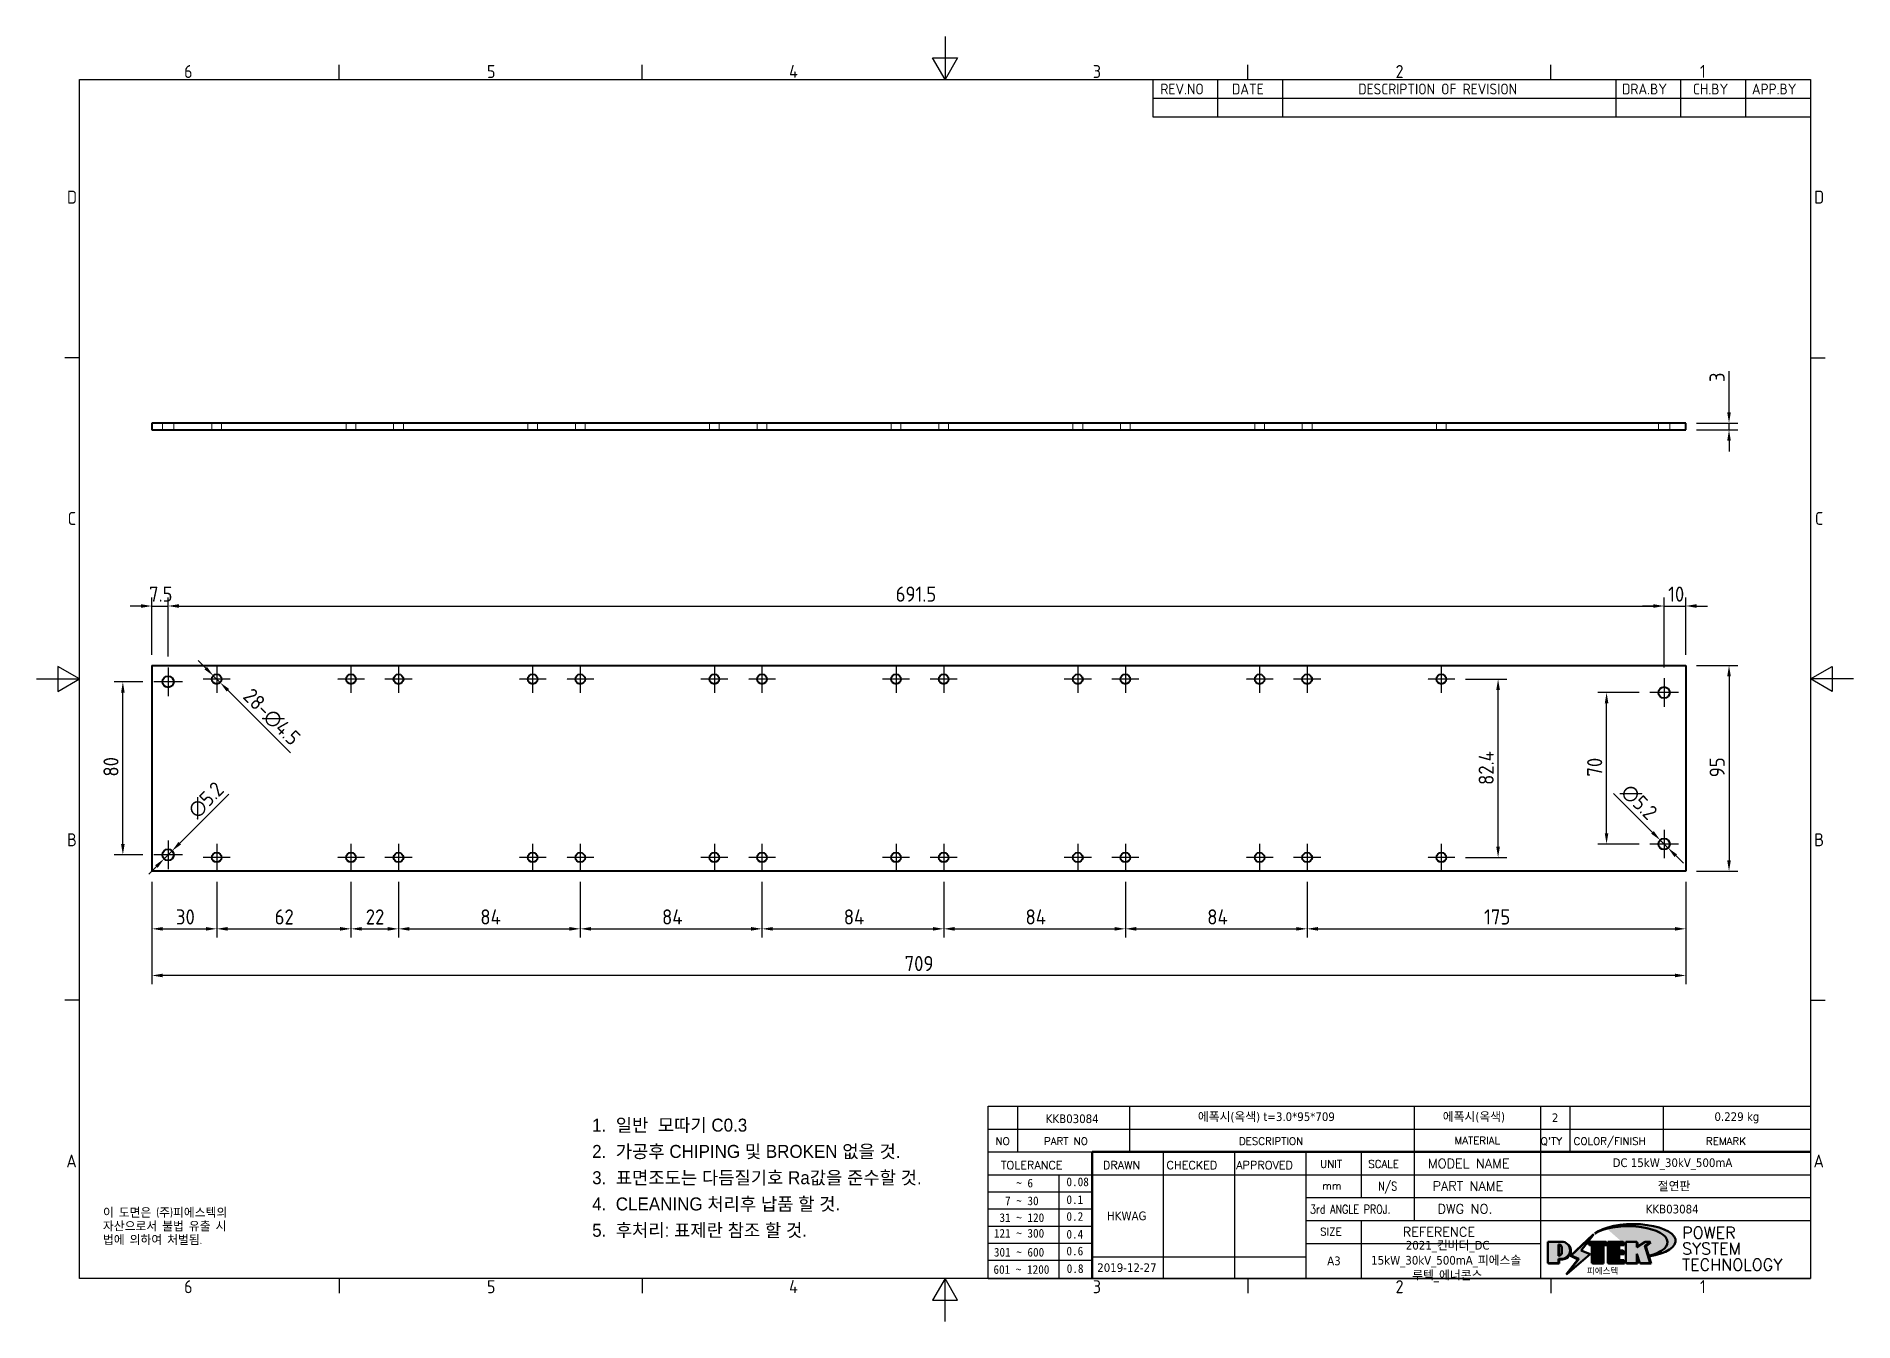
# Model space of a CAD drawing. Header units: millimetres. Extents: x 0 to 840, y 0 to 594.
import ezdxf
from ezdxf.enums import TextEntityAlignment as Align

# ---------------------------------------------------------------- set-up
doc = ezdxf.new("R2010")
doc.units = ezdxf.units.MM
doc.header["$LTSCALE"] = 2
doc.linetypes.add('CHAIN', pattern=[0.7087, 0.4724, -0.0591, 0.1181, -0.0591])
doc.linetypes.add('DASHED', pattern=[0.2067, 0.1654, -0.0413])
doc.layers.get('0').update_dxf_attribs({"color": 3, "lineweight": 25, "true_color": 0x00ff00})
for name, color, linetype, lineweight, true_color in [('가려진 것(ISO)', 2, 'DASHED', 18, 0xffff00), ('가시적인 것(ISO)', 3, 'Continuous', 40, 0x00ff00), ('기호(ISO)', 5, 'Continuous', 25, 0x0000ff), ('제목(ISO)', 5, 'Continuous', 50, 0x0000ff), ('중심 표식(ISO)', 1, 'Continuous', 25, 0xff0000), ('치수(ISO)', 2, 'Continuous', 25, 0xffff00)]:
    doc.layers.add(name, color=color, linetype=linetype, lineweight=lineweight, true_color=true_color)
doc.layers.add('경계(ISO)', color=7, linetype='Continuous', lineweight=25)
doc.layers.add('해치(ISO)', color=7, linetype='Continuous', lineweight=18)
doc.styles.add('HAN_291', font='')
doc.styles.add('HAN_370', font='', dxfattribs={"width": 2})
doc.styles.add('ISO Proportional', font='arial.ttf')
doc.styles.add('ISO ProportionalPSTEK', font='isocp.shx')
doc.styles.add('RC_284', font='ROMANC.shx')
doc.styles.add('RC_287', font='ROMANC.shx')
doc.styles.add('RC_292', font='ROMANC.shx')
doc.styles.add('ROMANT_294', font='romant.shx')
doc.styles.add('문자 텍스트_PSTEK_POSCO', font='isocp.shx')
doc.styles.add('치수 텍스트_PSTEK_POSCO', font='isocp.shx')
doc.styles.add('텍스트 스타일198', font='tahoma.ttf')
doc.styles.add('텍스트 스타일333', font='ROMANC.shx', dxfattribs={"width": 0.800000011920929})
doc.styles.get('HAN_291').set_extended_font_data('GulimChe')
doc.styles.get('HAN_370').set_extended_font_data('GulimChe')
doc.dimstyles.new('치수_PSTEK_POSCO', dxfattribs={"dimscale": 2, "dimtxt": 3.5, "dimasz": 2.5, "dimexe": 2, "dimexo": 2.5, "dimgap": 1, "dimtad": 1, "dimrnd": 1e-08, "dimdsep": 46, "dimtxsty": '치수 텍스트_PSTEK_POSCO', "dimcen": 0.09, "dimdle": 10, "dimclrd": 7, "dimclre": 7, "dimclrt": 2, "dimadec": 1, "dimazin": 2, "dimtfac": 1, "dimtmove": 0, "dimatfit": 3, "dimfxl": 1, "dimtolj": 1, "dimlwd": -1, "dimlwe": -1, "dimarcsym": 0})

msp = doc.modelspace()

# ---------------------------------------------------------------- texts
at = {"layer": '기호(ISO)', "color": 7, "insert": (30.78925080976877, 52.45654487984861), "char_height": 4.000000059604645, "width": 102.480276521085, "attachment_point": 1, "line_spacing_factor": 0.9442214369773865, "style": '문자 텍스트_PSTEK_POSCO'}
msp.add_mtext('{이 도면은 (주)피에스텍의\\P자산으로서 불법 유출 시 \\P법에 의하여 처벌됨.}', dxfattribs=at)

# ---------------------------------------------------------------- blocks, each defined once
blk = doc.blocks.new('경계 Default Border')
at = {"layer": '경계(ISO)'}
for p, q in [((70, 287.0000076293945), (70, 290.4000091552734)), ((140, 287.0000076293945), (140, 290.4000091552734)), ((280, 287.0000076293945), (280, 290.4000091552734)), ((350, 287.0000076293945), (350, 290.4000091552734)), ((10, 222.7499961853027), (6.599999666213989, 222.7499961853027)), ((410, 222.7499961853027), (413.4000015258789, 222.7499961853027)), ((10, 74.25000190734863), (6.599999666213989, 74.25000190734863)), ((410, 74.25000190734863), (413.4000015258789, 74.25000190734863)), ((70, 10), (70, 6.599999666213989)), ((140, 10), (140, 6.599999666213989)), ((280, 10), (280, 6.599999666213989)), ((350, 10), (350, 6.599999666213989))]:
    blk.add_line(p, q, dxfattribs=at)
at = {"layer": '경계(ISO)', "flags": 128}
for points in [[(210, 297.0000076293945), (210, 287.0000076293945), (207.1132469177246, 292.0000076293945), (212.8867530822754, 292.0000076293945), (210, 287.0000076293945)], [(10, 10), (10, 287.0000076293945), (410, 287.0000076293945), (410, 10), (10, 10)], [(0, 148.5000038146973), (10, 148.5000038146973), (5, 151.3867473602295), (5, 145.6132507324219), (10, 148.5000038146973)], [(420, 148.5000038146973), (410, 148.5000038146973), (415, 151.3867473602295), (415, 145.6132507324219), (410, 148.5000038146973)], [(210, 0), (210, 10), (207.1132469177246, 5), (212.8867530822754, 5), (210, 10)]]:
    blk.add_lwpolyline(points, dxfattribs=at)
at = {"layer": '경계(ISO)', "color": 2, "true_color": 0xffff00, "char_height": 3.00000011920929, "attachment_point": 7, "style": '문자 텍스트_PSTEK_POSCO'}
for s, insert in [('6', (34.14453946055966, 287.3713945155963)), ('5', (104.1445394605597, 287.3713945155963)), ('4', (173.9734701308116, 287.4)), ('3', (244.1685395229535, 287.3713945155963)), ('2', (314.127739416884, 287.3713945155963)), ('1', (384.4860661041481, 287.4)), ('D', (7.078270083685684, 258.3463944559917)), ('D', (410.878270202895, 258.3463944559917)), ('C', (7.244539400955009, 184.0963944559917)), ('C', (411.0445395201643, 184.0963944559917)), ('B', (7.078270083685684, 109.8463944559917)), ('B', (410.878270202895, 109.8463944559917)), ('A', (6.914400698149937, 35.61784856929444)), ('A', (410.7144008173592, 35.61784856929444)), ('6', (34.14453946055966, 6.57139439638704)), ('5', (104.1445394605597, 6.57139439638704)), ('4', (173.9734701308116, 6.59999988079071)), ('3', (244.1685395229535, 6.57139439638704)), ('2', (314.127739416884, 6.57139439638704)), ('1', (384.4860661041481, 6.59999988079071))]:
    blk.add_mtext(s, dxfattribs=dict(at, insert=insert))
blk = doc.blocks.new('제목 블록 PSTEK')
at = {"true_color": 0x848484}
for points in [[(317.2195697678507, 17.0593801673321), (322.0326348870767, 21.62682475217465), (322.2781991042243, 21.94392121864296), (317.0471853425802, 16.97985676345368), (318.7512090904202, 16.1899260703855), (316.0018030350395, 12.71868385740789), (316.3356552234328, 13.00206718743325), (318.9235935156908, 16.2694494742633)], [(321.9846681452406, 19.60711530335299), (321.4042753185749, 19.60711530335299), (321.4042753185749, 19.45905590879572), (321.9846681452406, 19.45905590879572)], [(324.6615819988275, 19.45905590879572), (325.4196460989604, 19.45905590879572), (325.4196460989604, 20.11051724484596), (325.2419748254881, 20.11051724484596), (325.2419748254881, 19.60711530335299), (324.4839107253602, 19.60711530335299), (324.4839107253602, 15.3430047401139), (322.1623394187076, 15.3430047401139), (322.1623394187076, 15.19494534555726), (324.6615819988275, 15.19494534555726)], [(328.2914414389548, 19.45905590879572), (329.4054050004294, 19.45905590879572), (329.4054050004294, 20.11051724484596), (329.2277337269622, 20.11051724484596), (329.2277337269622, 19.60711530335299), (328.1137701654877, 19.60711530335299), (328.1137701654877, 18.25543873810179), (328.2914414389548, 18.25543873810179)], [(328.2914414389548, 17.41554667867274), (329.4054050004294, 17.41554667867274), (329.4054050004294, 18.10737934354514), (329.2277337269622, 18.10737934354514), (329.2277337269622, 17.56360607323003), (328.1137701654877, 17.56360607323003), (328.1137701654877, 15.9944660761648), (328.2914414389548, 15.9944660761648)], [(332.5088862584528, 16.92964231796647), (332.3312149849806, 17.43186301645164), (332.3312149849806, 15.3430047401139), (330.0369607660135, 15.3430047401139), (330.0369607660135, 15.19494534555726), (332.5088862584528, 15.19494534555726)], [(332.5088862584528, 20.1105172448466), (332.3312149849806, 20.1105172448466), (332.3312149849806, 18.99741471888368), (332.5088862584528, 19.11081371413894)], [(335.6156307331414, 20.11051724484596), (335.2535118015555, 20.11051724484596), (334.2514536401189, 19.30614745124769), (335.4855464857051, 15.3430047401139), (333.1954852176545, 15.3430047401139), (333.2478643833523, 15.19494534555726), (335.6632177591723, 15.19494534555726), (334.4291249135862, 19.15808805669106)], [(329.5356972676428, 15.8464066816075), (329.3580259941756, 15.8464066816075), (329.3580259941756, 15.3430047401139), (325.8342124037171, 15.3430047401139), (325.8342124037171, 15.19494534555726), (329.5356972676428, 15.19494534555726)]]:
    blk.add_hatch(color=252, dxfattribs=at).paths.add_polyline_path(points)
at = {"true_color": 0x0000ff}
blk.add_hatch(color=5, dxfattribs=at).paths.add_polyline_path([(321.6183518841322, 17.4193704504104), (319.5281351041078, 18.24969419629727), (322.4505835294948, 22.02344462252142), (317.2195697678507, 17.0593801673321), (318.9235935156908, 16.2694494742633), (316.1741874603099, 12.79820726128571)])
at = {"true_color": 0xff0000}
h = blk.add_hatch(color=1, dxfattribs=at)
edge = h.paths.add_edge_path(flags=0)
edge.add_line((314.2242174273352, 19.60711530335299), (314.2242174273352, 17.00126995915134))
edge.add_line((314.2242174273352, 17.00126995915134), (314.3485873187598, 17.00126995915134))
edge.add_arc((314.3485873187598, 17.6527312952023), 0.6514613360509371, 270, 360)
edge.add_line((315.0000486548106, 17.6527312952023), (315.0000486548106, 18.95565396730211))
edge.add_arc((314.3485873187598, 18.95565396730212), 0.6514613360508712, 0, 90)
edge.add_line((314.3485873187598, 19.60711530335299), (314.2242174273352, 19.60711530335299))
edge = h.paths.add_edge_path()
edge.add_arc((314.9847713324306, 18.28938669179658), 1.969189947606664, 269.9999999999959, 450)
edge.add_line((314.9847713324306, 20.25857663940318), (311.7664314776902, 20.25857663940324))
edge.add_line((311.7664314776902, 20.25857663940324), (311.7664314776902, 15.3430047401139))
edge.add_line((311.7664314776902, 15.3430047401139), (314.2242174273352, 15.3430047401139))
edge.add_line((314.2242174273352, 15.3430047401139), (314.2242174273352, 16.32019674418991))
edge.add_line((314.2242174273352, 16.32019674418991), (314.9847713324307, 16.32019674418991))
at = {"true_color": 0x848484}
h = blk.add_hatch(color=252, dxfattribs=at)
edge = h.paths.add_edge_path()
edge.add_arc((314.9847713324309, 18.28938669179657), 1.969189947606666, 270, 406.8278729790604)
edge.add_arc((315.1624426058984, 18.1413272972396), 1.969189947606962, -90, 53.560984836317004, ccw=False)
edge.add_line((315.1624426058984, 16.17213734963263), (314.4018887008024, 16.17213734963263))
edge.add_line((314.4018887008024, 16.17213734963263), (314.4018887008024, 15.19494534555726))
edge.add_line((314.4018887008024, 15.19494534555726), (311.9441027511573, 15.19494534555726))
edge.add_line((311.9441027511573, 15.19494534555726), (311.9441027511573, 15.3430047401139))
edge.add_line((311.9441027511573, 15.3430047401139), (314.2242174273352, 15.3430047401139))
edge.add_line((314.2242174273352, 15.3430047401139), (314.2242174273352, 16.32019674418991))
edge.add_line((314.2242174273352, 16.32019674418991), (314.9847713324309, 16.32019674418991))
h = blk.add_hatch(color=252, dxfattribs=at)
edge = h.paths.add_edge_path()
edge.add_line((314.4018887008024, 19.45905590879572), (314.5262585922315, 19.45905590879572))
edge.add_arc((314.5262585922314, 18.80759457274939), 0.6514613360463194, 60.4189348879147, 90.00000000000318, ccw=False)
edge.add_arc((314.3485873187602, 18.95565396730057), 0.6514613360524251, 39.96992292766206, 90.00000000009999)
edge.add_line((314.3485873187591, 19.60711530335307), (314.2242174273352, 19.60711530335298))
edge.add_line((314.2242174273352, 19.60711530335299), (314.2242174273352, 17.00126995915134))
edge.add_line((314.2242174273352, 17.00126995915134), (314.3485873187591, 17.00126995915134))
edge.add_arc((314.3485873187568, 17.652731295233), 0.6514613360816299, 270.0000000002, 274.6930825552478)
edge.add_line((314.4018887008024, 17.0034541317032), (314.4018887008024, 19.45905590879572))
at = {"true_color": 0xff0000}
for points in [[(324.4839107253602, 19.60711530335299), (325.2419748254881, 19.60711530335299), (325.2419748254881, 20.25857663940324), (321.2266040451076, 20.25857663940324), (321.2266040451076, 19.60711530335299), (321.9846681452406, 19.60711530335299), (321.9846681452406, 15.3430047401139), (324.4839107253602, 15.3430047401139)], [(329.2277337269622, 20.25857663940324), (325.65654113025, 20.25857663940324), (325.65654113025, 15.3430047401139), (329.3580259941756, 15.3430047401139), (329.3580259941756, 15.9944660761648), (328.1137701654877, 15.9944660761648), (328.1137701654877, 17.56360607323003), (329.2277337269622, 17.56360607323003), (329.2277337269622, 18.25543873810179), (328.1137701654877, 18.25543873810179), (328.1137701654877, 19.60711530335299), (329.2277337269622, 19.60711530335299)], [(332.3312149849806, 20.25857663940324), (329.8592894925411, 20.25857663940324), (329.8592894925411, 15.3430047401139), (332.3312149849806, 15.3430047401139), (332.3312149849806, 17.4318630164523), (333.0701931098801, 15.3430047401139), (335.4855464857051, 15.3430047401139), (334.2514536401189, 19.30614745124769), (335.4379594596742, 20.25857663940324), (334.3071782107978, 20.25857663940324), (332.3312149849806, 18.99741471888304)]]:
    blk.add_hatch(color=1, dxfattribs=at).paths.add_polyline_path(points)
at = {"layer": '해치(ISO)', "true_color": 0x27d1fc}
h = blk.add_hatch(color=140, dxfattribs=at)
edge = h.paths.add_edge_path()
edge.add_ellipse((330.3660919371412, 20.15576403068321), major_axis=(9.100907360794343, 0), ratio=0.4069904968023172, start_angle=301.3098473703837, end_angle=507.7436900681698)
edge.add_ellipse((331.5340919371412, 20.4634168429492), major_axis=(-9.82350664112931, 0), ratio=0.3942600559756514, start_angle=111.51207141178469, end_angle=334.47025347086895, ccw=False)
edge.add_line((335.1363447531188, 16.8601935978785), (335.0955236905705, 16.99119398620872))
at = {"color": 180, "true_color": 0x3f00ff}
for p, q in [((182.475792979055, 11.79100474011392), (182.4757929790549, 51.56524660363496)), ((182.4757929790549, 51.56524660363496), (372.4757929537551, 51.56524660363496)), ((189.2651435055721, 51.56524660363496), (189.2651435055722, 41.00524660363494)), ((215.2152739891528, 41.00524660363494), (215.2152739891528, 51.56524660363496)), ((280.8758854511282, 51.56524660363496), (280.8758854511282, 41.00524660363494)), ((310.0881549537552, 51.56524660363496), (310.0881549537553, 41.00524660363494)), ((316.9044520275131, 51.56524660363496), (316.9044520275127, 41.00524660363494)), ((338.4566026226726, 51.56524660363496), (338.4566026226727, 41.00524660363494)), ((372.4757929537551, 51.56524660363496), (372.4757929537551, 11.79100474011389)), ((182.475792979055, 46.2852466036349), (372.4757929537551, 46.28524660363492)), ((182.475792979055, 41.00524660363493), (206.451475290024, 41.00524660363493)), ((222.9401812389276, 11.79100474011392), (222.9401812389276, 41.00524660363494)), ((239.4288871878316, 11.79100474011392), (239.4288871878316, 41.00524660363494)), ((255.9175931367356, 11.79100474011392), (255.9175931367356, 41.00524660363494)), ((268.6918866058747, 41.00524660363494), (268.6918866058747, 30.44524660363498)), ((280.8758854511282, 41.00524660363494), (280.8758854511282, 25.16524660363502)), ((310.088154953755, 41.00524660363494), (310.088154953755, 11.79100474011392)), ((182.475792979055, 35.72524660363497), (206.451475290024, 35.72524660363497)), ((198.8621818849491, 12.02524660363491), (198.8621818849491, 35.72524660363497)), ((206.451475290024, 35.72524660363497), (372.4757929537551, 35.72524660363497)), ((182.475792979055, 31.77524660363492), (206.451475290024, 31.77524660363492)), ((255.917593136736, 30.44524660363498), (372.4757929537552, 30.44524660363501)), ((182.475792979055, 27.82524660363487), (206.451475290024, 27.82524660363487)), ((182.475792979055, 23.87524660363505), (206.451475290024, 23.87524660363505)), ((255.9175931367359, 25.16524660363502), (372.4757929537552, 25.165246603635)), ((268.6918866058744, 25.16524660363502), (268.6918866058744, 11.79100474011392)), ((182.475792979055, 19.92524660363478), (206.451475290024, 19.92524660363478)), ((255.9175931367359, 19.88524660363481), (310.0881549537553, 19.88524660363481)), ((182.475792979055, 15.97524660363496), (206.451475290024, 15.97524660363496)), ((206.451475290024, 16.74100474011396), (255.9175931367359, 16.74100474011396)), ((182.475792979055, 11.79100474011392), (372.4757929537551, 11.79100474011389))]:
    blk.add_line(p, q, dxfattribs=at)
at = {"color": 7, "lineweight": 50}
for p, q in [((206.4514752900237, 11.79100474011392), (206.4514752900237, 41.00524660363494)), ((206.451475290024, 41.00524660363494), (372.4757929537551, 41.00524660363496))]:
    blk.add_line(p, q, dxfattribs=at)
at = {"color": 7}
for p, q in [((322.2781991042243, 21.94392121864296), (317.0471853425802, 16.97985676345368)), ((322.4505835294948, 22.02344462252142), (317.2195697678507, 17.0593801673321)), ((317.2195697678507, 17.0593801673321), (322.0326348870767, 21.62682475217465)), ((319.5281351041078, 18.24969419629727), (322.4505835294948, 22.02344462252142)), ((322.0326348870767, 21.62682475217465), (322.2781991042243, 21.94392121864296)), ((311.7664314776902, 20.25900474011391), (311.7664314776902, 15.34300474011391)), ((314.9847713324309, 20.25857663940324), (311.7664314776902, 20.25857663940324)), ((314.9847713324309, 20.25857663940324), (311.7664314776902, 20.25857663940324)), ((311.7664314776902, 20.25857663940324), (311.7664314776902, 15.3430047401139)), ((314.2242174273352, 17.00126995915134), (314.2242174273352, 19.60711530335299)), ((314.2242174273352, 19.60711530335299), (314.3485873187591, 19.60711530335299)), ((314.3485873187591, 19.60711530335299), (314.2242174273352, 19.60711530335299)), ((314.2242174273352, 19.60711530335299), (314.2242174273352, 17.00126995915134)), ((314.2242174273352, 17.00126995915134), (314.2242174273352, 19.60711530335299)), ((314.2242174273352, 19.60711530335299), (314.3485873187591, 19.60711530335299)), ((314.3485873187591, 17.00126995915134), (314.2242174273352, 17.00126995915134)), ((314.2242174273352, 17.00126995915134), (314.3485873187591, 17.00126995915134)), ((314.3485873187591, 17.00126995915134), (314.2242174273352, 17.00126995915134)), ((314.4018887008024, 19.45905590879572), (314.5262585922314, 19.45905590879572)), ((314.4018887008024, 17.0034541317032), (314.4018887008024, 19.45905590879572)), ((315.0000486548106, 18.95565396730275), (315.0000486548106, 17.65273129520161)), ((315.0000486548106, 18.95565396730275), (315.0000486548106, 17.65273129520161)), ((316.1741874603099, 12.79820726128571), (321.6183518841322, 17.4193704504104)), ((317.0471853425802, 16.97985676345368), (318.7512090904202, 16.1899260703855)), ((318.9235935156908, 16.2694494742633), (317.2195697678507, 17.0593801673321)), ((317.2195697678507, 17.0593801673321), (318.9235935156908, 16.2694494742633)), ((321.6183518841322, 17.4193704504104), (319.5281351041078, 18.24969419629727)), ((325.2419748254881, 20.25857663940324), (321.2266040451076, 20.25857663940324)), ((321.2266040451076, 20.25857663940324), (321.2266040451076, 19.60711530335299)), ((325.2419748254881, 20.25857663940324), (321.2266040451076, 20.25857663940324)), ((321.2266040451076, 20.25857663940324), (321.2266040451076, 19.60711530335299)), ((321.2266040451076, 19.60711530335299), (321.9846681452406, 19.60711530335299)), ((321.2266040451076, 19.60711530335299), (321.9846681452406, 19.60711530335299)), ((321.4042753185749, 19.60711530335299), (321.4042753185749, 19.45905590879572)), ((321.9846681452406, 19.60711530335299), (321.4042753185749, 19.60711530335299)), ((321.4042753185749, 19.45905590879572), (321.9846681452406, 19.45905590879572)), ((321.9846681452406, 19.60711530335299), (321.9846681452406, 15.3430047401139)), ((321.9846681452406, 19.45905590879572), (321.9846681452406, 19.60711530335299)), ((321.9846681452406, 19.60711530335299), (321.9846681452406, 15.3430047401139)), ((324.4839107253602, 19.60711530335299), (325.2419748254881, 19.60711530335299)), ((324.4839107253602, 15.3430047401139), (324.4839107253602, 19.60711530335299)), ((325.2419748254881, 19.60711530335299), (324.4839107253602, 19.60711530335299)), ((324.4839107253602, 19.60711530335299), (324.4839107253602, 15.3430047401139)), ((324.4839107253602, 19.60711530335299), (325.2419748254881, 19.60711530335299)), ((324.4839107253602, 15.3430047401139), (324.4839107253602, 19.60711530335299)), ((324.6615819988275, 19.45905590879572), (325.4196460989604, 19.45905590879572)), ((324.6615819988275, 15.19494534555726), (324.6615819988275, 19.45905590879572)), ((325.2419748254881, 19.60711530335299), (325.2419748254881, 20.25857663940324)), ((325.2419748254881, 19.60711530335299), (325.2419748254881, 20.25857663940324)), ((325.4196460989604, 20.11051724484596), (325.2419748254881, 20.11051724484596)), ((325.2419748254881, 20.11051724484596), (325.2419748254881, 19.60711530335299)), ((325.4196460989604, 19.45905590879572), (325.4196460989604, 20.11051724484596)), ((329.2277337269622, 20.25857663940324), (325.65654113025, 20.25857663940324)), ((325.65654113025, 20.25857663940324), (325.65654113025, 15.3430047401139)), ((325.65654113025, 20.25857663940324), (325.65654113025, 15.3430047401139)), ((329.2277337269622, 20.25857663940324), (325.65654113025, 20.25857663940324)), ((328.1137701654877, 18.25543873810179), (328.1137701654877, 19.60711530335299)), ((328.1137701654877, 19.60711530335299), (329.2277337269622, 19.60711530335299)), ((329.2277337269622, 19.60711530335299), (328.1137701654877, 19.60711530335299)), ((328.1137701654877, 19.60711530335299), (328.1137701654877, 18.25543873810179)), ((328.1137701654877, 18.25543873810179), (328.1137701654877, 19.60711530335299)), ((328.1137701654877, 19.60711530335299), (329.2277337269622, 19.60711530335299)), ((329.2277337269622, 18.25543873810179), (328.1137701654877, 18.25543873810179)), ((328.1137701654877, 18.25543873810179), (328.2914414389548, 18.25543873810179)), ((329.2277337269622, 18.25543873810179), (328.1137701654877, 18.25543873810179)), ((328.1137701654877, 17.56360607323003), (329.2277337269622, 17.56360607323003)), ((328.1137701654877, 15.9944660761648), (328.1137701654877, 17.56360607323003)), ((329.2277337269622, 17.56360607323003), (328.1137701654877, 17.56360607323003)), ((328.1137701654877, 17.56360607323003), (328.1137701654877, 15.9944660761648)), ((328.1137701654877, 17.56360607323003), (329.2277337269622, 17.56360607323003)), ((328.1137701654877, 15.9944660761648), (328.1137701654877, 17.56360607323003)), ((328.2914414389548, 18.25543873810179), (328.2914414389548, 19.45905590879572)), ((328.2914414389548, 19.45905590879572), (329.4054050004294, 19.45905590879572)), ((328.2914414389548, 15.9944660761648), (328.2914414389548, 17.41554667867274)), ((328.2914414389548, 17.41554667867274), (329.4054050004294, 17.41554667867274)), ((329.2277337269622, 19.60711530335299), (329.2277337269622, 20.25857663940324)), ((329.2277337269622, 19.60711530335299), (329.2277337269622, 20.25857663940324)), ((329.4054050004294, 20.11051724484596), (329.2277337269622, 20.11051724484596)), ((329.2277337269622, 20.11051724484596), (329.2277337269622, 19.60711530335299)), ((329.2277337269622, 17.56360607323003), (329.2277337269622, 18.25543873810179)), ((329.2277337269622, 17.56360607323003), (329.2277337269622, 18.25543873810179)), ((329.4054050004294, 18.10737934354514), (329.2277337269622, 18.10737934354514)), ((329.2277337269622, 18.10737934354514), (329.2277337269622, 17.56360607323003)), ((329.4054050004294, 19.45905590879572), (329.4054050004294, 20.11051724484596)), ((329.4054050004294, 17.41554667867274), (329.4054050004294, 18.10737934354514)), ((332.3312149849806, 20.25857663940324), (329.8592894925411, 20.25857663940324)), ((329.8592894925411, 20.25857663940324), (329.8592894925411, 15.3430047401139)), ((329.8592894925411, 20.25857663940324), (329.8592894925411, 15.3430047401139)), ((332.3312149849806, 20.25857663940324), (329.8592894925411, 20.25857663940324)), ((334.3071782107978, 20.25857663940324), (332.3312149849806, 18.99741471888304)), ((332.3312149849806, 18.99741471888304), (332.3312149849806, 20.25857663940324)), ((334.3071782107978, 20.25857663940324), (332.3312149849806, 18.99741471888304)), ((332.3312149849806, 18.99741471888304), (332.3312149849806, 20.25857663940324)), ((332.5088862584528, 20.1105172448466), (332.3312149849806, 20.1105172448466)), ((332.3312149849806, 20.1105172448466), (332.3312149849806, 18.99741471888368)), ((332.3312149849806, 18.99741471888368), (332.5088862584528, 19.11081371413894)), ((332.3312149849806, 17.4318630164523), (333.0701931098801, 15.3430047401139)), ((332.3312149849806, 15.3430047401139), (332.3312149849806, 17.4318630164523)), ((332.5088862584528, 16.92964231796647), (332.3312149849806, 17.43186301645164)), ((332.3312149849806, 17.43186301645164), (332.3312149849806, 15.3430047401139)), ((332.3312149849806, 17.4318630164523), (333.0701931098801, 15.3430047401139)), ((332.3312149849806, 15.3430047401139), (332.3312149849806, 17.4318630164523)), ((332.5088862584528, 19.11081371413894), (332.5088862584528, 20.1105172448466)), ((332.5088862584528, 15.19494534555726), (332.5088862584528, 16.92964231796647)), ((334.2514536401189, 19.30614745124769), (335.4379594596742, 20.25857663940324)), ((334.2514536401189, 19.30614745124769), (335.4379594596742, 20.25857663940324)), ((335.2535118015555, 20.11051724484596), (334.2514536401189, 19.30614745124769)), ((335.4855464857051, 15.3430047401139), (334.2514536401189, 19.30614745124769)), ((334.2514536401189, 19.30614745124769), (335.4855464857051, 15.3430047401139)), ((335.4855464857051, 15.3430047401139), (334.2514536401189, 19.30614745124769)), ((335.4379594596742, 20.25857663940324), (334.3071782107978, 20.25857663940324)), ((335.4379594596742, 20.25857663940324), (334.3071782107978, 20.25857663940324)), ((334.4291249135862, 19.15808805669104), (335.6156307331414, 20.11051724484596)), ((335.6632177591723, 15.19494534555726), (334.4291249135862, 19.15808805669104)), ((335.6156307331414, 20.11051724484596), (335.2535118015555, 20.11051724484596)), ((345.0447381189468, 17.50375595811051), (344.9867755289346, 17.689895936919)), ((311.7664314776902, 15.3430047401139), (314.2242174273352, 15.3430047401139)), ((311.7664314776902, 15.3430047401139), (314.2242174273352, 15.3430047401139)), ((314.2242174273352, 15.3430047401139), (311.9441027511573, 15.3430047401139)), ((311.9441027511573, 15.3430047401139), (311.9441027511573, 15.19494534555726)), ((311.9441027511573, 15.19494534555726), (314.4018887008024, 15.19494534555726)), ((314.2242174273352, 16.32019674418991), (314.9847713324309, 16.32019674418991)), ((314.2242174273352, 15.3430047401139), (314.2242174273352, 16.32019674418991)), ((314.9847713324309, 16.32019674418991), (314.2242174273352, 16.32019674418991)), ((314.2242174273352, 16.32019674418991), (314.2242174273352, 15.3430047401139)), ((314.2242174273352, 16.32019674418991), (314.9847713324309, 16.32019674418991)), ((314.2242174273352, 15.3430047401139), (314.2242174273352, 16.32019674418991)), ((314.4018887008024, 16.17213734963263), (315.162442605898, 16.17213734963263)), ((314.4018887008024, 15.19494534555726), (314.4018887008024, 16.17213734963263)), ((318.7512090904202, 16.1899260703855), (316.0018030350395, 12.71868385740789)), ((316.0018030350395, 12.71868385740789), (316.3356552234328, 13.00206718743325)), ((318.9235935156908, 16.2694494742633), (316.1741874603099, 12.79820726128571)), ((316.3356552234328, 13.00206718743325), (318.9235935156908, 16.2694494742633)), ((321.9846681452406, 15.3430047401139), (324.4839107253602, 15.3430047401139)), ((321.9846681452406, 15.3430047401139), (324.4839107253602, 15.3430047401139)), ((324.4839107253602, 15.3430047401139), (322.1623394187076, 15.3430047401139)), ((322.1623394187076, 15.3430047401139), (322.1623394187076, 15.19494534555726)), ((322.1623394187076, 15.19494534555726), (324.6615819988275, 15.19494534555726)), ((325.65654113025, 15.3430047401139), (329.3580259941756, 15.3430047401139)), ((325.65654113025, 15.3430047401139), (329.3580259941756, 15.3430047401139)), ((329.3580259941756, 15.3430047401139), (325.8342124037171, 15.3430047401139)), ((325.8342124037171, 15.3430047401139), (325.8342124037171, 15.19494534555726)), ((325.8342124037171, 15.19494534555726), (329.5356972676428, 15.19494534555726)), ((329.3580259941756, 15.9944660761648), (328.1137701654877, 15.9944660761648)), ((328.1137701654877, 15.9944660761648), (328.2914414389548, 15.9944660761648)), ((329.3580259941756, 15.9944660761648), (328.1137701654877, 15.9944660761648)), ((329.3580259941756, 15.3430047401139), (329.3580259941756, 15.9944660761648)), ((329.3580259941756, 15.3430047401139), (329.3580259941756, 15.9944660761648)), ((329.5356972676428, 15.8464066816075), (329.3580259941756, 15.8464066816075)), ((329.3580259941756, 15.8464066816075), (329.3580259941756, 15.3430047401139)), ((329.5356972676428, 15.19494534555726), (329.5356972676428, 15.8464066816075)), ((329.8592894925411, 15.3430047401139), (332.3312149849806, 15.3430047401139)), ((329.8592894925411, 15.3430047401139), (332.3312149849806, 15.3430047401139)), ((332.3312149849806, 15.3430047401139), (330.0369607660135, 15.3430047401139)), ((330.0369607660135, 15.3430047401139), (330.0369607660135, 15.19494534555726)), ((330.0369607660135, 15.19494534555726), (332.5088862584528, 15.19494534555726)), ((333.0701931098801, 15.3430047401139), (335.4855464857051, 15.3430047401139)), ((333.0701931098801, 15.3430047401139), (335.4855464857051, 15.3430047401139)), ((335.4855464857051, 15.3430047401139), (333.1954852176545, 15.3430047401139)), ((333.1954852176545, 15.3430047401139), (333.2478643833523, 15.19494534555726)), ((333.2478643833523, 15.19494534555726), (335.6632177591723, 15.19494534555726))]:
    blk.add_line(p, q, dxfattribs=at)
at = {"color": 5, "true_color": 0x0000ff}
for p, q in [((322.4505835294948, 22.02344462252142), (317.2195697678507, 17.0593801673321)), ((319.5281351041078, 18.24969419629727), (322.4505835294948, 22.02344462252142)), ((316.1741874603099, 12.79820726128571), (321.6183518841322, 17.4193704504104)), ((317.2195697678507, 17.0593801673321), (318.9235935156908, 16.2694494742633)), ((321.6183518841322, 17.4193704504104), (319.5281351041078, 18.24969419629727)), ((318.9235935156908, 16.2694494742633), (316.1741874603099, 12.79820726128571))]:
    blk.add_line(p, q, dxfattribs=at)
at = {"color": 1, "true_color": 0xff0000}
for p, q in [((314.9847713324309, 20.25857663940324), (311.7664314776902, 20.25857663940324)), ((311.7664314776902, 20.25857663940324), (311.7664314776902, 15.3430047401139)), ((314.2242174273352, 17.00126995915134), (314.2242174273352, 19.60711530335299)), ((314.2242174273352, 19.60711530335299), (314.3485873187591, 19.60711530335299)), ((314.3485873187591, 17.00126995915134), (314.2242174273352, 17.00126995915134)), ((315.0000486548106, 18.95565396730275), (315.0000486548106, 17.65273129520161)), ((325.2419748254881, 20.25857663940324), (321.2266040451076, 20.25857663940324)), ((321.2266040451076, 20.25857663940324), (321.2266040451076, 19.60711530335299)), ((321.2266040451076, 19.60711530335299), (321.9846681452406, 19.60711530335299)), ((321.9846681452406, 19.60711530335299), (321.9846681452406, 15.3430047401139)), ((324.4839107253602, 19.60711530335299), (325.2419748254881, 19.60711530335299)), ((324.4839107253602, 15.3430047401139), (324.4839107253602, 19.60711530335299)), ((325.2419748254881, 19.60711530335299), (325.2419748254881, 20.25857663940324)), ((329.2277337269622, 20.25857663940324), (325.65654113025, 20.25857663940324)), ((325.65654113025, 20.25857663940324), (325.65654113025, 15.3430047401139)), ((328.1137701654877, 18.25543873810179), (328.1137701654877, 19.60711530335299)), ((328.1137701654877, 19.60711530335299), (329.2277337269622, 19.60711530335299)), ((329.2277337269622, 18.25543873810179), (328.1137701654877, 18.25543873810179)), ((328.1137701654877, 17.56360607323003), (329.2277337269622, 17.56360607323003)), ((328.1137701654877, 15.9944660761648), (328.1137701654877, 17.56360607323003)), ((329.2277337269622, 19.60711530335299), (329.2277337269622, 20.25857663940324)), ((329.2277337269622, 17.56360607323003), (329.2277337269622, 18.25543873810179)), ((332.3312149849806, 20.25857663940324), (329.8592894925411, 20.25857663940324)), ((329.8592894925411, 20.25857663940324), (329.8592894925411, 15.3430047401139)), ((334.3071782107978, 20.25857663940324), (332.3312149849806, 18.99741471888304)), ((332.3312149849806, 18.99741471888304), (332.3312149849806, 20.25857663940324)), ((332.3312149849806, 17.4318630164523), (333.0701931098801, 15.3430047401139)), ((332.3312149849806, 15.3430047401139), (332.3312149849806, 17.4318630164523)), ((334.2514536401189, 19.30614745124769), (335.4379594596742, 20.25857663940324)), ((335.4855464857051, 15.3430047401139), (334.2514536401189, 19.30614745124769)), ((335.4379594596742, 20.25857663940324), (334.3071782107978, 20.25857663940324)), ((311.7664314776902, 15.3430047401139), (314.2242174273352, 15.3430047401139)), ((314.2242174273352, 16.32019674418991), (314.9847713324309, 16.32019674418991)), ((314.2242174273352, 15.3430047401139), (314.2242174273352, 16.32019674418991)), ((321.9846681452406, 15.3430047401139), (324.4839107253602, 15.3430047401139)), ((325.65654113025, 15.3430047401139), (329.3580259941756, 15.3430047401139)), ((329.3580259941756, 15.9944660761648), (328.1137701654877, 15.9944660761648)), ((329.3580259941756, 15.3430047401139), (329.3580259941756, 15.9944660761648)), ((329.8592894925411, 15.3430047401139), (332.3312149849806, 15.3430047401139)), ((333.0701931098801, 15.3430047401139), (335.4855464857051, 15.3430047401139))]:
    blk.add_line(p, q, dxfattribs=at)
at = {"color": 7}
for centre, radius, start, end in [((314.3485873187598, 18.95565396730211), 0.6514613360508712, 0, 90), ((314.3485873187602, 18.95565396730057), 0.6514613360524251, 39.96992292766117, 90), ((314.3485873187598, 18.95565396730212), 0.6514613360508712, 0, 90), ((314.3485873187597, 17.65273129520228), 0.6514613360509381, 270, 0), ((314.3485873187598, 17.6527312952023), 0.6514613360509381, 270, 0), ((314.3485873187568, 17.652731295233), 0.6514613360816299, 270, 274.6930825552478), ((314.5262585922314, 18.80759457274939), 0.6514613360463193, 60.41893488791137, 90), ((314.9847713324309, 18.28938669179658), 1.969189947606665, 270, 90), ((314.9847713324309, 18.28938669179658), 1.969189947606665, 270, 90), ((314.9847713324307, 18.2893866917965), 1.969189947606594, 270, 46.82787297909833), ((315.1624426058984, 18.1413272972396), 1.969189947606961, 270, 53.56098483636067)]:
    blk.add_arc(centre, radius, start, end, dxfattribs=at)
at = {"color": 1, "true_color": 0xff0000}
for centre, radius, start, end in [((314.3485873187598, 18.95565396730211), 0.6514613360508712, 0, 90), ((314.3485873187598, 17.6527312952023), 0.6514613360509381, 270, 0), ((314.9847713324309, 18.28938669179657), 1.969189947606665, 270, 90)]:
    blk.add_arc(centre, radius, start, end, dxfattribs=at)
at = {"layer": '제목(ISO)', "lineweight": 18}
blk.add_line((182.475792979055, 35.72500474011393), (182.475792979055, 11.79100474011392), dxfattribs=at)
at = {"layer": '제목(ISO)'}
for p, q in [((322.2781991042243, 21.94392121864296), (317.0471853425802, 16.97985676345368)), ((322.4505835294948, 22.02344462252142), (317.2195697678507, 17.0593801673321)), ((317.2195697678507, 17.0593801673321), (322.0326348870767, 21.62682475217465)), ((319.5281351041078, 18.24969419629727), (322.4505835294948, 22.02344462252142)), ((322.0326348870767, 21.62682475217465), (322.2781991042243, 21.94392121864296)), ((314.9847713324306, 20.25857663940324), (311.7664314776902, 20.25857663940324)), ((311.7664314776902, 20.25857663940324), (311.7664314776902, 15.3430047401139)), ((314.2242174273352, 17.00126995915134), (314.2242174273352, 19.60711530335299)), ((314.2242174273352, 19.60711530335299), (314.3485873187598, 19.60711530335299)), ((314.3485873187591, 19.60711530335299), (314.2242174273352, 19.60711530335299)), ((314.2242174273352, 19.60711530335299), (314.2242174273352, 17.00126995915134)), ((314.3485873187598, 17.00126995915134), (314.2242174273352, 17.00126995915134)), ((314.2242174273352, 17.00126995915134), (314.3485873187591, 17.00126995915134)), ((314.4018887008024, 19.45905590879572), (314.5262585922314, 19.45905590879572)), ((314.4018887008024, 17.0034541317032), (314.4018887008024, 19.45905590879572)), ((315.0000486548106, 18.95565396730211), (315.0000486548106, 17.6527312952023)), ((316.1741874603099, 12.79820726128571), (321.6183518841322, 17.4193704504104)), ((317.0471853425802, 16.97985676345368), (318.7512090904202, 16.1899260703855)), ((317.2195697678507, 17.0593801673321), (318.9235935156908, 16.2694494742633)), ((318.9235935156908, 16.2694494742633), (317.2195697678507, 17.0593801673321)), ((321.6183518841322, 17.4193704504104), (319.5281351041078, 18.24969419629727)), ((325.2419748254881, 20.25857663940324), (321.2266040451076, 20.25857663940324)), ((321.2266040451076, 20.25857663940324), (321.2266040451076, 19.60711530335299)), ((321.2266040451076, 19.60711530335299), (321.9846681452406, 19.60711530335299)), ((321.9846681452406, 19.60711530335299), (321.4042753185749, 19.60711530335299)), ((321.4042753185749, 19.60711530335299), (321.4042753185749, 19.45905590879572)), ((321.4042753185749, 19.45905590879572), (321.9846681452406, 19.45905590879572)), ((321.9846681452406, 19.60711530335299), (321.9846681452406, 15.3430047401139)), ((321.9846681452406, 19.45905590879572), (321.9846681452406, 19.60711530335299)), ((324.4839107253602, 19.60711530335299), (325.2419748254881, 19.60711530335299)), ((324.4839107253602, 15.3430047401139), (324.4839107253602, 19.60711530335299)), ((325.2419748254881, 19.60711530335299), (324.4839107253602, 19.60711530335299)), ((324.4839107253602, 19.60711530335299), (324.4839107253602, 15.3430047401139)), ((324.6615819988275, 19.45905590879572), (325.4196460989604, 19.45905590879572)), ((324.6615819988275, 15.19494534555726), (324.6615819988275, 19.45905590879572)), ((325.2419748254881, 19.60711530335299), (325.2419748254881, 20.25857663940324)), ((325.4196460989604, 20.11051724484596), (325.2419748254881, 20.11051724484596)), ((325.2419748254881, 20.11051724484596), (325.2419748254881, 19.60711530335299)), ((325.4196460989604, 19.45905590879572), (325.4196460989604, 20.11051724484596)), ((329.2277337269622, 20.25857663940324), (325.65654113025, 20.25857663940324)), ((325.65654113025, 20.25857663940324), (325.65654113025, 15.3430047401139)), ((328.1137701654877, 18.25543873810179), (328.1137701654877, 19.60711530335299)), ((328.1137701654877, 19.60711530335299), (329.2277337269622, 19.60711530335299)), ((329.2277337269622, 19.60711530335299), (328.1137701654877, 19.60711530335299)), ((328.1137701654877, 19.60711530335299), (328.1137701654877, 18.25543873810179)), ((329.2277337269622, 18.25543873810179), (328.1137701654877, 18.25543873810179)), ((328.1137701654877, 18.25543873810179), (328.2914414389548, 18.25543873810179)), ((328.1137701654877, 15.9944660761648), (328.1137701654877, 17.56360607323003)), ((328.1137701654877, 17.56360607323003), (329.2277337269622, 17.56360607323003)), ((329.2277337269622, 17.56360607323003), (328.1137701654877, 17.56360607323003)), ((328.1137701654877, 17.56360607323003), (328.1137701654877, 15.9944660761648)), ((328.2914414389548, 19.45905590879572), (329.4054050004294, 19.45905590879572)), ((328.2914414389548, 18.25543873810179), (328.2914414389548, 19.45905590879572)), ((328.2914414389548, 17.41554667867274), (329.4054050004294, 17.41554667867274)), ((328.2914414389548, 15.9944660761648), (328.2914414389548, 17.41554667867274)), ((329.2277337269622, 19.60711530335299), (329.2277337269622, 20.25857663940324)), ((329.4054050004294, 20.11051724484596), (329.2277337269622, 20.11051724484596)), ((329.2277337269622, 20.11051724484596), (329.2277337269622, 19.60711530335299)), ((329.2277337269622, 17.56360607323003), (329.2277337269622, 18.25543873810179)), ((329.4054050004294, 18.10737934354514), (329.2277337269622, 18.10737934354514)), ((329.2277337269622, 18.10737934354514), (329.2277337269622, 17.56360607323003)), ((329.4054050004294, 19.45905590879572), (329.4054050004294, 20.11051724484596)), ((329.4054050004294, 17.41554667867274), (329.4054050004294, 18.10737934354514)), ((332.3312149849806, 20.25857663940324), (329.8592894925411, 20.25857663940324)), ((329.8592894925411, 20.25857663940324), (329.8592894925411, 15.3430047401139)), ((334.3071782107978, 20.25857663940324), (332.3312149849806, 18.99741471888304)), ((332.3312149849806, 18.99741471888304), (332.3312149849806, 20.25857663940324)), ((332.5088862584528, 20.1105172448466), (332.3312149849806, 20.1105172448466)), ((332.3312149849806, 20.1105172448466), (332.3312149849806, 18.99741471888368)), ((332.3312149849806, 18.99741471888368), (332.5088862584528, 19.11081371413894)), ((332.3312149849806, 15.3430047401139), (332.3312149849806, 17.4318630164523)), ((332.3312149849806, 17.4318630164523), (333.0701931098801, 15.3430047401139)), ((332.5088862584528, 16.92964231796647), (332.3312149849806, 17.43186301645164)), ((332.3312149849806, 17.43186301645164), (332.3312149849806, 15.3430047401139)), ((332.5088862584528, 19.11081371413894), (332.5088862584528, 20.1105172448466)), ((332.5088862584528, 15.19494534555726), (332.5088862584528, 16.92964231796647)), ((334.2514536401189, 19.30614745124769), (335.4379594596742, 20.25857663940324)), ((335.2535118015555, 20.11051724484596), (334.2514536401189, 19.30614745124769)), ((335.4855464857051, 15.3430047401139), (334.2514536401189, 19.30614745124769)), ((334.2514536401189, 19.30614745124769), (335.4855464857051, 15.3430047401139)), ((335.4379594596742, 20.25857663940324), (334.3071782107978, 20.25857663940324)), ((334.4291249135862, 19.15808805669106), (335.6156307331414, 20.11051724484596)), ((335.6632177591723, 15.19494534555726), (334.4291249135862, 19.15808805669106)), ((335.6156307331414, 20.11051724484596), (335.2535118015555, 20.11051724484596)), ((311.7664314776902, 15.3430047401139), (314.2242174273352, 15.3430047401139)), ((314.2242174273352, 15.3430047401139), (311.9441027511573, 15.3430047401139)), ((311.9441027511573, 15.3430047401139), (311.9441027511573, 15.19494534555726)), ((311.9441027511573, 15.19494534555726), (314.4018887008024, 15.19494534555726)), ((314.2242174273352, 15.3430047401139), (314.2242174273352, 16.32019674418991)), ((314.2242174273352, 16.32019674418991), (314.9847713324307, 16.32019674418991)), ((314.9847713324309, 16.32019674418991), (314.2242174273352, 16.32019674418991)), ((314.2242174273352, 16.32019674418991), (314.2242174273352, 15.3430047401139)), ((314.4018887008024, 15.19494534555726), (314.4018887008024, 16.17213734963263)), ((314.4018887008024, 16.17213734963263), (315.1624426058984, 16.17213734963263)), ((318.7512090904202, 16.1899260703855), (316.0018030350395, 12.71868385740789)), ((316.0018030350395, 12.71868385740789), (316.3356552234328, 13.00206718743325)), ((318.9235935156908, 16.2694494742633), (316.1741874603099, 12.79820726128571)), ((316.3356552234328, 13.00206718743325), (318.9235935156908, 16.2694494742633)), ((321.9846681452406, 15.3430047401139), (324.4839107253602, 15.3430047401139)), ((324.4839107253602, 15.3430047401139), (322.1623394187076, 15.3430047401139)), ((322.1623394187076, 15.3430047401139), (322.1623394187076, 15.19494534555726)), ((322.1623394187076, 15.19494534555726), (324.6615819988275, 15.19494534555726)), ((325.65654113025, 15.3430047401139), (329.3580259941756, 15.3430047401139)), ((329.3580259941756, 15.3430047401139), (325.8342124037171, 15.3430047401139)), ((325.8342124037171, 15.3430047401139), (325.8342124037171, 15.19494534555726)), ((325.8342124037171, 15.19494534555726), (329.5356972676428, 15.19494534555726)), ((329.3580259941756, 15.9944660761648), (328.1137701654877, 15.9944660761648)), ((328.1137701654877, 15.9944660761648), (328.2914414389548, 15.9944660761648)), ((329.3580259941756, 15.3430047401139), (329.3580259941756, 15.9944660761648)), ((329.5356972676428, 15.8464066816075), (329.3580259941756, 15.8464066816075)), ((329.3580259941756, 15.8464066816075), (329.3580259941756, 15.3430047401139)), ((329.5356972676428, 15.19494534555726), (329.5356972676428, 15.8464066816075)), ((329.8592894925411, 15.3430047401139), (332.3312149849806, 15.3430047401139)), ((332.3312149849806, 15.3430047401139), (330.0369607660135, 15.3430047401139)), ((330.0369607660135, 15.3430047401139), (330.0369607660135, 15.19494534555726)), ((330.0369607660135, 15.19494534555726), (332.5088862584528, 15.19494534555726)), ((333.0701931098801, 15.3430047401139), (335.4855464857051, 15.3430047401139)), ((335.4855464857051, 15.3430047401139), (333.1954852176545, 15.3430047401139)), ((333.1954852176545, 15.3430047401139), (333.2478643833523, 15.19494534555726)), ((333.2478643833523, 15.19494534555726), (335.6632177591723, 15.19494534555726))]:
    blk.add_line(p, q, dxfattribs=at)
at = {"layer": '제목(ISO)', "color": 4, "true_color": 0x00ffff}
blk.add_line((335.1363447531188, 16.8601935978785), (335.0955236905705, 16.99119398620872), dxfattribs=at)
at = {"layer": '제목(ISO)'}
for centre, radius, start, end in [((314.3485873187598, 18.95565396730212), 0.6514613360508712, 0, 90), ((314.3485873187602, 18.95565396730057), 0.6514613360524251, 39.96992292766117, 90), ((314.3485873187598, 17.6527312952023), 0.6514613360509371, 270, 0), ((314.3485873187568, 17.652731295233), 0.6514613360816299, 270, 274.6930825552478), ((314.5262585922314, 18.80759457274939), 0.6514613360463193, 60.41893488791137, 90), ((314.9847713324306, 18.28938669179658), 1.969189947606664, 46.82787297909431, 90), ((314.9847713324307, 18.2893866917965), 1.969189947606594, 270, 46.82787297909833), ((314.9847713324309, 18.28938669179657), 1.969189947606666, 270, 46.8278729790603), ((315.1624426058984, 18.1413272972396), 1.969189947606962, 270, 53.56098483631701)]:
    blk.add_arc(centre, radius, start, end, dxfattribs=at)
at = {"layer": '제목(ISO)', "color": 4, "true_color": 0x00ffff}
for centre, major_axis, ratio, start_param, end_param in [((331.5340919371412, 20.4634168429492), (9.82350664112931, 0), 0.3942600559756514, 5.087845455444478, 8.97919982663645), ((330.3660919371412, 20.15576403068321), (9.100907360794343, 0), 0.4069904968023172, 5.258848905294775, 8.861799147915196)]:
    blk.add_ellipse(centre, major_axis=major_axis, ratio=ratio, start_param=start_param, end_param=end_param, dxfattribs=at)
at = {"color": 2, "true_color": 0xffff00}
for s, height, style, p in [('NO', 1.742399930953979, 'RC_284', (184.135398793432, 42.62317362549192)), ('PART NO', 1.742399930953979, 'RC_284', (195.3359407378685, 42.62317362549192)), ('DESCRIPTION', 1.742399930953979, 'RC_284', (240.4025565652523, 42.62317362549192)), ("Q'TY", 1.742399930953979, 'RC_284', (310.1440786515383, 42.62317362549192)), ('COLOR/FINISH', 1.742399930953979, 'RC_284', (317.7725341324144, 42.62317362549192)), ('REMARK', 1.742399930953979, 'RC_284', (348.346649953877, 42.62317362549192)), (' TOLERANCE', 1.899999976158142, 'RC_287', (184.0872874387979, 37.00893196870329)), ('DRAWN', 1.899999976158142, 'RC_287', (208.9766620976279, 37.00893196870329)), ('CHECKED', 1.899999976158142, 'RC_287', (223.6856844514997, 37.00893196870329)), ('APPROVED', 1.899999976158142, 'RC_287', (239.7795453577791, 37.00893196870329)), ('UNIT', 1.742399930953979, 'RC_284', (259.1652673287452, 37.34317362549218)), ('SCALE', 1.742399930953979, 'RC_284', (270.2934779252897, 37.34317362549218)), ('MODEL NAME', 2.178000062704086, 'RC_292', (284.096330289083, 37.25462520371384)), ('    ~ 6', 2.000000029802322, 'HAN_291', (183.7721304966814, 32.8176515608431)), ('0.08', 2.000000029802322, 'HAN_291', (200.5467345600617, 33.09873600004101)), ('PART NAME', 2.178000062704086, 'RC_292', (285.1416959765849, 32.03045329421792)), ('  7 ~ 30', 2.000000029802322, 'HAN_291', (183.7721304966814, 28.70538114822415)), ('0.1', 2.000000029802322, 'HAN_291', (200.5467345600617, 28.98646558742206)), ('mm', 1.742399930953979, 'RC_284', (259.6505418159997, 32.3543089683787)), (' 31 ~ 120', 2.000000029802322, 'HAN_291', (183.7721304966814, 24.82628181916237)), ('0.2', 2.000000029802322, 'HAN_291', (200.5467345600617, 25.10736625836028)), (' DWG NO.', 2.178000062704086, 'RC_292', (284.8124284083233, 26.75045329421772)), ('121 ~ 300', 2.000000029802322, 'HAN_291', (183.7721304966814, 21.21401206133254)), ('0.4', 2.000000029802322, 'HAN_291', (200.5467345600617, 20.99509650053045)), ('SIZE', 1.742399930953979, 'RC_284', (259.1652673287452, 21.69497768947366)), ('REFERENCE', 2.178000062704086, 'RC_292', (278.2741065029841, 21.43214925458022)), ('301 ~ 600', 2.000000029802322, 'HAN_291', (183.7721304966814, 16.83491273227077)), ('0.6', 2.000000029802322, 'HAN_291', (200.5467345600617, 17.11599717146868)), ('601 ~ 1200', 2.000000029802322, 'HAN_291', (183.6802025156883, 12.84759660881125)), ('0.8', 2.000000029802322, 'HAN_291', (200.6097246063884, 13.05732192299702))]:
    blk.add_text(s, height=height, dxfattribs=dict(at, style=style)).set_placement(p)
at = {"color": 2, "true_color": 0xffff00, "style": 'RC_284'}
blk.add_text('MATERIAL', height=1.742399930953979, dxfattribs=at).set_placement((295.4820202024417, 43.64524660363492), align=Align.MIDDLE_CENTER)
at = {"color": 7, "style": '텍스트 스타일333', "width": 0.7999999523162842}
blk.add_text('N/S', height=2.000000029802322, dxfattribs=at).set_placement((274.7838860285014, 33.08524660363496), align=Align.MIDDLE_CENTER)
at = {"color": 2, "true_color": 0xffff00, "style": '텍스트 스타일333', "width": 0.7999999523162842}
blk.add_text('3rd ANGLE PROJ.', height=2.000000029802322, dxfattribs=at).set_placement((256.8430306642954, 26.76148381654429))
at = {"color": 7, "style": 'ROMANT_294'}
for s, p in [('POWER', (342.82727231297, 20.97115304607566)), ('SYSTEM', (342.82727231297, 17.3284636719184)), ('TECHNOLOGY', (342.82727231297, 13.57194088644453))]:
    blk.add_text(s, height=2.700000107288361, dxfattribs=at).set_placement(p)
at = {"color": 7, "insert": (320.8519732224835, 14.21236326823155), "char_height": 1.400000005960464, "attachment_point": 1, "line_spacing_factor": 0.3319999873638153, "style": 'HAN_370'}
blk.add_mtext('\\fHY견고딕|b0|i0;\\H1.4000;피에스텍', dxfattribs=at)
at = {"layer": '제목(ISO)', "color": 7, "style": '텍스트 스타일198'}
for tag, p in [('설명_001', (230.9119636080347, 48.15254984750509)), ('재질_001', (287.5148121100145, 48.155337874329)), ('질량\\P3;_001', (350.3046145979153, 48.1643332325385)), ('부품_번호_001', (195.7688817100499, 47.68004260673702)), ("3._Q'TY_001", (312.7327037528258, 47.90442725317898)), ('1._MODEL_NAME_001', (326.7684841840689, 37.52172745615292)), ('제목_001', (337.2103315652148, 32.12933155161866)), ('설계자_001', (209.9396160013646, 25.23446884679021)), ('부품_번호_001', (334.4281219632819, 26.8052465951949)), ('시트_크기_001', (260.807090429518, 14.83812566343425)), ('프로젝트_002', (270.9791918143218, 14.97568842208535)), ('프로젝트_001', (278.9744245225954, 18.43951439740151)), ('작성_날짜_001', (207.6662781715662, 13.26600473167383)), ('프로젝트_003', (280.4473441481205, 11.5491460676562))]:
    blk.add_attdef(tag, p, '', height=2.000000029802322, dxfattribs=at)
for tag, p in [('4._COLOR', (327.6805273250926, 48.92524660363493)), ('점검자', (231.1845342133799, 26.23312567187446)), ('엔지니어링_승인자', (247.673240162284, 26.23312567187446)), ('점검_날짜', (231.1845342133799, 14.26600474011394)), ('엔지니어링_승인_날짜', (247.6732401622839, 14.26600474011394))]:
    blk.add_attdef(tag, text='', height=2.000000029802322, dxfattribs=at).set_placement(p, align=Align.MIDDLE_CENTER)
blk = doc.blocks.new('리비전 내역')
at = {"layer": '기호(ISO)'}
for p, q in [((258, 287.0000076293945), (410, 287.0000076293945)), ((258, 287.0000076293945), (258, 282.7200076293945)), ((273, 287.0000076293945), (273, 282.7200076293945)), ((288, 287.0000076293945), (288, 282.7200076293945)), ((365, 287.0000076293945), (365, 282.7200076293945)), ((380, 287.0000076293945), (380, 282.7200076293945)), ((395, 287.0000076293945), (395, 282.7200076293945)), ((410, 287.0000076293945), (410, 282.7200076293945)), ((258, 282.7200076293945), (410, 282.7200076293945)), ((258, 282.7200076293945), (258, 278.4400076293945)), ((273, 282.7200076293945), (273, 278.4400076293945)), ((288, 282.7200076293945), (288, 278.4400076293945)), ((365, 282.7200076293945), (365, 278.4400076293945)), ((380, 282.7200076293945), (380, 278.4400076293945)), ((395, 282.7200076293945), (395, 278.4400076293945)), ((410, 282.7200076293945), (410, 278.4400076293945)), ((258, 278.4400076293945), (410, 278.4400076293945))]:
    blk.add_line(p, q, dxfattribs=at)
at = {"layer": '기호(ISO)', "color": 2, "true_color": 0xffff00, "char_height": 2.5, "attachment_point": 7, "style": 'ISO ProportionalPSTEK'}
for s, insert in [('REV.NO', (259.7871163682308, 283.5831900503393)), ('DATE', (276.3142317728366, 283.5831900503393)), ('DESCRIPTION OF REVISION', (305.5070204333629, 283.5831900503393)), ('DRA.BY', (366.4757339553204, 283.5831900503393)), ('CH.BY', (382.8642915086117, 283.5831900503393)), ('APP.BY', (396.4777339604404, 283.5831900503393))]:
    blk.add_mtext(s, dxfattribs=dict(at, insert=insert))
blk = doc.blocks.new('*D22')
at = {"layer": 'Defpoints', "color": 0, "transparency": 16777216}
for p in [(60.89164872399785, 330.730873339181), (53.39164872399785, 303.2308733391806), (60.89164872399785, 302.3308733391806)]:
    blk.add_point(p, dxfattribs=at)
at = {"layer": '치수(ISO)', "color": 7, "transparency": 16777216}
for p, q in [((48.39164872399785, 330.730873339181), (43.39164872399785, 330.730873339181)), ((53.39164872399785, 308.2308733391806), (53.39164872399785, 334.730873339181)), ((53.39164872399785, 330.730873339181), (60.89164872399785, 330.730873339181)), ((60.89164872399785, 307.3308733391806), (60.89164872399785, 334.730873339181)), ((65.89164872399785, 330.730873339181), (70.89164872399785, 330.730873339181))]:
    blk.add_line(p, q, dxfattribs=at)
for points in [[(48.39164872399785, 331.5642066725143), (48.39164872399785, 329.8975400058476), (53.39164872399785, 330.730873339181)], [(65.89164872399785, 331.5642066725143), (65.89164872399785, 329.8975400058476), (60.89164872399785, 330.730873339181)]]:
    blk.add_solid(points, dxfattribs=at)
at = {"layer": '치수(ISO)', "color": 2, "transparency": 16777216, "insert": (52.09667397716726, 336.230873339181), "char_height": 7, "attachment_point": 4, "style": '치수 텍스트_PSTEK_POSCO'}
blk.add_mtext('\\A1;7.5', dxfattribs=at)
blk = doc.blocks.new('*D23')
at = {"layer": 'Defpoints', "color": 0, "transparency": 16777216}
for p in [(752.3916487239978, 330.7308733391809), (60.89164872399785, 302.3308733391806), (752.3916487239978, 297.3308733391809)]:
    blk.add_point(p, dxfattribs=at)
at = {"layer": '치수(ISO)', "color": 7, "transparency": 16777216}
for p, q in [((60.89164872399785, 307.3308733391806), (60.89164872399785, 334.7308733391809)), ((65.89164872399785, 330.7308733391809), (747.3916487239978, 330.7308733391809)), ((752.3916487239978, 302.3308733391809), (752.3916487239978, 334.7308733391809))]:
    blk.add_line(p, q, dxfattribs=at)
for points in [[(65.89164872399785, 331.5642066725142), (65.89164872399785, 329.8975400058476), (60.89164872399785, 330.7308733391809)], [(747.3916487239978, 331.5642066725142), (747.3916487239978, 329.8975400058476), (752.3916487239978, 330.7308733391809)]]:
    blk.add_solid(points, dxfattribs=at)
at = {"layer": '치수(ISO)', "color": 2, "transparency": 16777216, "insert": (397.1949950015398, 336.2308733391809), "char_height": 7, "attachment_point": 4, "style": '치수 텍스트_PSTEK_POSCO'}
blk.add_mtext('\\A1;691.5', dxfattribs=at)
blk = doc.blocks.new('*D24')
at = {"layer": 'Defpoints', "color": 0, "transparency": 16777216}
for p in [(762.3916487239978, 330.7308733391809), (762.3916487239978, 303.2308733391809), (752.3916487239978, 297.3308733391809)]:
    blk.add_point(p, dxfattribs=at)
at = {"layer": '치수(ISO)', "color": 7, "transparency": 16777216}
for p, q in [((747.3916487239978, 330.7308733391809), (742.3916487239978, 330.7308733391809)), ((752.3916487239978, 302.3308733391809), (752.3916487239978, 334.7308733391809)), ((752.3916487239978, 330.7308733391809), (762.3916487239978, 330.7308733391809)), ((762.3916487239978, 308.2308733391809), (762.3916487239978, 334.7308733391809)), ((767.3916487239978, 330.7308733391809), (772.3916487239978, 330.7308733391809))]:
    blk.add_line(p, q, dxfattribs=at)
for points in [[(747.3916487239978, 331.5642066725142), (747.3916487239978, 329.8975400058476), (752.3916487239978, 330.7308733391809)], [(767.3916487239978, 331.5642066725142), (767.3916487239978, 329.8975400058476), (762.3916487239978, 330.7308733391809)]]:
    blk.add_solid(points, dxfattribs=at)
at = {"layer": '치수(ISO)', "color": 2, "transparency": 16777216, "insert": (754.238892818486, 336.2308733391809), "char_height": 7, "attachment_point": 4, "style": '치수 텍스트_PSTEK_POSCO'}
blk.add_mtext('\\A1;10', dxfattribs=at)
blk = doc.blocks.new('*D25')
at = {"layer": 'Defpoints', "color": 0, "transparency": 16777216}
for p in [(53.39164872399785, 208.2308733391806), (83.39164872399785, 208.2808733391806), (83.39164872399785, 181.5381389227642)]:
    blk.add_point(p, dxfattribs=at)
at = {"layer": '치수(ISO)', "color": 7, "transparency": 16777216}
for p, q in [((53.39164872399785, 203.2308733391806), (53.39164872399785, 177.5381389227642)), ((83.39164872399785, 203.2808733391806), (83.39164872399785, 177.5381389227642)), ((58.39164872399785, 181.5381389227642), (78.39164872399785, 181.5381389227642))]:
    blk.add_line(p, q, dxfattribs=at)
for points in [[(58.39164872399785, 182.3714722560975), (58.39164872399785, 180.7048055894308), (53.39164872399785, 181.5381389227642)], [(78.39164872399785, 182.3714722560975), (78.39164872399785, 180.7048055894308), (83.39164872399785, 181.5381389227642)]]:
    blk.add_solid(points, dxfattribs=at)
at = {"layer": '치수(ISO)', "color": 2, "transparency": 16777216, "insert": (64.51889281848604, 187.0381389227642), "char_height": 7, "attachment_point": 4, "style": '치수 텍스트_PSTEK_POSCO'}
blk.add_mtext('\\A1;30', dxfattribs=at)
blk = doc.blocks.new('*D26')
at = {"layer": 'Defpoints', "color": 0, "transparency": 16777216}
for p in [(83.39164872399785, 208.2808733391806), (145.3916487239979, 208.2808733391806), (145.3916487239979, 181.5381389227642)]:
    blk.add_point(p, dxfattribs=at)
at = {"layer": '치수(ISO)', "color": 7, "transparency": 16777216}
for p, q in [((83.39164872399785, 203.2808733391806), (83.39164872399785, 177.5381389227642)), ((145.3916487239979, 203.2808733391806), (145.3916487239979, 177.5381389227642)), ((88.39164872399785, 181.5381389227642), (140.3916487239979, 181.5381389227642))]:
    blk.add_line(p, q, dxfattribs=at)
for points in [[(88.39164872399785, 182.3714722560975), (88.39164872399785, 180.7048055894308), (83.39164872399785, 181.5381389227642)], [(140.3916487239979, 182.3714722560975), (140.3916487239979, 180.7048055894308), (145.3916487239979, 181.5381389227642)]]:
    blk.add_solid(points, dxfattribs=at)
at = {"layer": '치수(ISO)', "color": 2, "transparency": 16777216, "insert": (110.1419932121869, 187.0388278991421), "char_height": 7, "attachment_point": 4, "style": '치수 텍스트_PSTEK_POSCO'}
blk.add_mtext('\\A1;62', dxfattribs=at)
blk = doc.blocks.new('*D27')
at = {"layer": 'Defpoints', "color": 0, "transparency": 16777216}
for p in [(145.3916487239979, 208.2808733391806), (167.3916487239979, 208.2808733391806), (167.3916487239979, 181.5381389227641)]:
    blk.add_point(p, dxfattribs=at)
at = {"layer": '치수(ISO)', "color": 7, "transparency": 16777216}
for p, q in [((145.3916487239979, 203.2808733391806), (145.3916487239979, 177.5381389227641)), ((167.3916487239979, 203.2808733391806), (167.3916487239979, 177.5381389227641)), ((150.3916487239979, 181.5381389227641), (162.3916487239979, 181.5381389227641))]:
    blk.add_line(p, q, dxfattribs=at)
for points in [[(150.3916487239979, 182.3714722560975), (150.3916487239979, 180.7048055894308), (145.3916487239979, 181.5381389227641)], [(162.3916487239979, 182.3714722560975), (162.3916487239979, 180.7048055894308), (167.3916487239979, 181.5381389227641)]]:
    blk.add_solid(points, dxfattribs=at)
at = {"layer": '치수(ISO)', "color": 2, "transparency": 16777216, "insert": (152.2625640783286, 187.0388278991421), "char_height": 7, "attachment_point": 4, "style": '치수 텍스트_PSTEK_POSCO'}
blk.add_mtext('\\A1;22', dxfattribs=at)
blk = doc.blocks.new('*D28')
at = {"layer": 'Defpoints', "color": 0, "transparency": 16777216}
for p in [(167.3916487239979, 208.2808733391806), (251.3916487239979, 208.2808733391807), (251.3916487239979, 181.5381389227641)]:
    blk.add_point(p, dxfattribs=at)
at = {"layer": '치수(ISO)', "color": 7, "transparency": 16777216}
for p, q in [((167.3916487239979, 203.2808733391806), (167.3916487239979, 177.5381389227641)), ((251.3916487239979, 203.2808733391807), (251.3916487239979, 177.5381389227641)), ((172.3916487239979, 181.5381389227641), (246.3916487239979, 181.5381389227641))]:
    blk.add_line(p, q, dxfattribs=at)
for points in [[(172.3916487239979, 182.3714722560975), (172.3916487239979, 180.7048055894308), (167.3916487239979, 181.5381389227641)], [(246.3916487239979, 182.3714722560975), (246.3916487239979, 180.7048055894308), (251.3916487239979, 181.5381389227641)]]:
    blk.add_solid(points, dxfattribs=at)
at = {"layer": '치수(ISO)', "color": 2, "transparency": 16777216, "insert": (205.2116487239979, 187.0381389227641), "char_height": 7, "attachment_point": 4, "style": '치수 텍스트_PSTEK_POSCO'}
blk.add_mtext('\\A1;84', dxfattribs=at)
blk = doc.blocks.new('*D29')
at = {"layer": 'Defpoints', "color": 0, "transparency": 16777216}
for p in [(251.3916487239979, 208.2808733391807), (335.3916487239979, 208.2808733391807), (335.3916487239979, 181.5381389227642)]:
    blk.add_point(p, dxfattribs=at)
at = {"layer": '치수(ISO)', "color": 7, "transparency": 16777216}
for p, q in [((251.3916487239979, 203.2808733391807), (251.3916487239979, 177.5381389227642)), ((335.3916487239979, 203.2808733391807), (335.3916487239979, 177.5381389227642)), ((256.3916487239978, 181.5381389227642), (330.3916487239979, 181.5381389227642))]:
    blk.add_line(p, q, dxfattribs=at)
for points in [[(256.3916487239978, 182.3714722560975), (256.3916487239978, 180.7048055894308), (251.3916487239979, 181.5381389227642)], [(330.3916487239979, 182.3714722560975), (330.3916487239979, 180.7048055894308), (335.3916487239979, 181.5381389227642)]]:
    blk.add_solid(points, dxfattribs=at)
at = {"layer": '치수(ISO)', "color": 2, "transparency": 16777216, "insert": (289.2116487239979, 187.0381389227642), "char_height": 7, "attachment_point": 4, "style": '치수 텍스트_PSTEK_POSCO'}
blk.add_mtext('\\A1;84', dxfattribs=at)
blk = doc.blocks.new('*D30')
at = {"layer": 'Defpoints', "color": 0, "transparency": 16777216}
for p in [(335.3916487239979, 208.2808733391807), (419.3916487239978, 208.2808733391808), (419.3916487239978, 181.5381389227641)]:
    blk.add_point(p, dxfattribs=at)
at = {"layer": '치수(ISO)', "color": 7, "transparency": 16777216}
for p, q in [((335.3916487239979, 203.2808733391807), (335.3916487239979, 177.5381389227641)), ((419.3916487239978, 203.2808733391808), (419.3916487239978, 177.5381389227641)), ((340.3916487239979, 181.5381389227641), (414.3916487239978, 181.5381389227641))]:
    blk.add_line(p, q, dxfattribs=at)
for points in [[(340.3916487239979, 182.3714722560975), (340.3916487239979, 180.7048055894308), (335.3916487239979, 181.5381389227641)], [(414.3916487239978, 182.3714722560975), (414.3916487239978, 180.7048055894308), (419.3916487239978, 181.5381389227641)]]:
    blk.add_solid(points, dxfattribs=at)
at = {"layer": '치수(ISO)', "color": 2, "transparency": 16777216, "insert": (373.2116487239979, 187.0381389227641), "char_height": 7, "attachment_point": 4, "style": '치수 텍스트_PSTEK_POSCO'}
blk.add_mtext('\\A1;84', dxfattribs=at)
blk = doc.blocks.new('*D31')
at = {"layer": 'Defpoints', "color": 0, "transparency": 16777216}
for p in [(419.3916487239978, 208.2808733391808), (503.3916487239979, 208.2808733391808), (503.3916487239979, 181.5381389227641)]:
    blk.add_point(p, dxfattribs=at)
at = {"layer": '치수(ISO)', "color": 7, "transparency": 16777216}
for p, q in [((419.3916487239978, 203.2808733391808), (419.3916487239978, 177.5381389227641)), ((503.3916487239979, 203.2808733391808), (503.3916487239979, 177.5381389227641)), ((424.3916487239978, 181.5381389227641), (498.3916487239979, 181.5381389227641))]:
    blk.add_line(p, q, dxfattribs=at)
for points in [[(424.3916487239978, 182.3714722560975), (424.3916487239978, 180.7048055894308), (419.3916487239978, 181.5381389227641)], [(498.3916487239979, 182.3714722560975), (498.3916487239979, 180.7048055894308), (503.3916487239979, 181.5381389227641)]]:
    blk.add_solid(points, dxfattribs=at)
at = {"layer": '치수(ISO)', "color": 2, "transparency": 16777216, "insert": (457.2116487239979, 187.0381389227641), "char_height": 7, "attachment_point": 4, "style": '치수 텍스트_PSTEK_POSCO'}
blk.add_mtext('\\A1;84', dxfattribs=at)
blk = doc.blocks.new('*D32')
at = {"layer": 'Defpoints', "color": 0, "transparency": 16777216}
for p in [(503.3916487239979, 208.2808733391808), (587.391648723998, 208.2808733391809), (587.391648723998, 181.5381389227641)]:
    blk.add_point(p, dxfattribs=at)
at = {"layer": '치수(ISO)', "color": 7, "transparency": 16777216}
for p, q in [((503.3916487239979, 203.2808733391808), (503.3916487239979, 177.5381389227641)), ((587.391648723998, 203.2808733391809), (587.391648723998, 177.5381389227641)), ((508.3916487239979, 181.5381389227641), (582.391648723998, 181.5381389227641))]:
    blk.add_line(p, q, dxfattribs=at)
for points in [[(508.3916487239979, 182.3714722560975), (508.3916487239979, 180.7048055894308), (503.3916487239979, 181.5381389227641)], [(582.391648723998, 182.3714722560975), (582.391648723998, 180.7048055894308), (587.391648723998, 181.5381389227641)]]:
    blk.add_solid(points, dxfattribs=at)
at = {"layer": '치수(ISO)', "color": 2, "transparency": 16777216, "insert": (541.2116487239979, 187.0381389227641), "char_height": 7, "attachment_point": 4, "style": '치수 텍스트_PSTEK_POSCO'}
blk.add_mtext('\\A1;84', dxfattribs=at)
blk = doc.blocks.new('*D33')
at = {"layer": 'Defpoints', "color": 0, "transparency": 16777216}
for p in [(587.391648723998, 208.2808733391809), (762.3916487239978, 208.2308733391809), (762.3916487239978, 181.5381389227641)]:
    blk.add_point(p, dxfattribs=at)
at = {"layer": '치수(ISO)', "color": 7, "transparency": 16777216}
for p, q in [((587.391648723998, 203.2808733391809), (587.391648723998, 177.5381389227641)), ((762.3916487239978, 203.2308733391809), (762.3916487239978, 177.5381389227641)), ((592.391648723998, 181.5381389227641), (757.3916487239978, 181.5381389227641))]:
    blk.add_line(p, q, dxfattribs=at)
for points in [[(592.391648723998, 182.3714722560975), (592.391648723998, 180.7048055894308), (587.391648723998, 181.5381389227641)], [(757.3916487239978, 182.3714722560975), (757.3916487239978, 180.7048055894308), (762.3916487239978, 181.5381389227641)]]:
    blk.add_solid(points, dxfattribs=at)
at = {"layer": '치수(ISO)', "color": 2, "transparency": 16777216, "insert": (669.1666739771673, 187.0381389227641), "char_height": 7, "attachment_point": 4, "style": '치수 텍스트_PSTEK_POSCO'}
blk.add_mtext('\\A1;175', dxfattribs=at)
blk = doc.blocks.new('*D34')
at = {"layer": 'Defpoints', "color": 0, "transparency": 16777216}
for p in [(655.6416487239978, 296.9308733391808), (675.6416487239982, 296.9308733391808), (655.6416487239981, 214.5308733391809)]:
    blk.add_point(p, dxfattribs=at)
at = {"layer": '치수(ISO)', "color": 7, "transparency": 16777216}
for p, q in [((660.6416487239978, 296.9308733391808), (679.6416487239982, 296.9308733391808)), ((675.6416487239981, 219.5308733391809), (675.6416487239982, 291.9308733391808)), ((660.6416487239981, 214.5308733391809), (679.6416487239981, 214.5308733391809))]:
    blk.add_line(p, q, dxfattribs=at)
for points in [[(674.8083153906648, 291.9308733391808), (676.4749820573315, 291.9308733391808), (675.6416487239982, 296.9308733391808)], [(674.8083153906647, 219.5308733391809), (676.4749820573314, 219.5308733391809), (675.6416487239981, 214.5308733391809)]]:
    blk.add_solid(points, dxfattribs=at)
at = {"layer": '치수(ISO)', "color": 2, "transparency": 16777216, "insert": (670.1409597476201, 248.0308733391808), "char_height": 7, "attachment_point": 4, "rotation": 90, "style": '치수 텍스트_PSTEK_POSCO'}
blk.add_mtext('\\A1;82.4', dxfattribs=at)
blk = doc.blocks.new('*D35')
at = {"layer": 'Defpoints', "color": 0, "transparency": 16777216}
for p in [(725.791648723998, 290.7308733391809), (745.7916487239979, 290.7308733391809), (745.7916487239979, 220.7308733391809)]:
    blk.add_point(p, dxfattribs=at)
at = {"layer": '치수(ISO)', "color": 7, "transparency": 16777216}
for p, q in [((740.7916487239979, 290.7308733391809), (721.791648723998, 290.7308733391809)), ((725.7916487239979, 225.7308733391809), (725.791648723998, 285.7308733391809)), ((740.7916487239979, 220.7308733391809), (721.7916487239979, 220.7308733391809))]:
    blk.add_line(p, q, dxfattribs=at)
for points in [[(724.9583153906647, 285.7308733391809), (726.6249820573314, 285.7308733391809), (725.791648723998, 290.7308733391809)], [(724.9583153906646, 225.7308733391809), (726.6249820573313, 225.7308733391809), (725.7916487239979, 220.7308733391809)]]:
    blk.add_solid(points, dxfattribs=at)
at = {"layer": '치수(ISO)', "color": 2, "transparency": 16777216, "insert": (720.2916487239979, 251.8781174336691), "char_height": 7, "attachment_point": 4, "rotation": 90, "style": '치수 텍스트_PSTEK_POSCO'}
blk.add_mtext('\\A1;70', dxfattribs=at)
blk = doc.blocks.new('*D36')
at = {"layer": 'Defpoints', "color": 0, "transparency": 16777216}
for p in [(762.3916487239978, 303.2308733391809), (762.3916487239978, 208.2308733391809), (782.3916487239978, 208.2308733391809)]:
    blk.add_point(p, dxfattribs=at)
at = {"layer": '치수(ISO)', "color": 7, "transparency": 16777216}
for p, q in [((767.3916487239978, 303.2308733391809), (786.391648723998, 303.2308733391809)), ((782.391648723998, 298.2308733391809), (782.3916487239978, 213.2308733391809)), ((767.3916487239978, 208.2308733391809), (786.3916487239978, 208.2308733391809))]:
    blk.add_line(p, q, dxfattribs=at)
for points in [[(781.5583153906646, 298.2308733391809), (783.2249820573313, 298.2308733391809), (782.391648723998, 303.2308733391809)], [(781.5583153906645, 213.2308733391809), (783.2249820573312, 213.2308733391809), (782.3916487239978, 208.2308733391809)]]:
    blk.add_solid(points, dxfattribs=at)
at = {"layer": '치수(ISO)', "color": 2, "transparency": 16777216, "insert": (776.8916487239978, 251.5909238455197), "char_height": 7, "attachment_point": 4, "rotation": 90, "style": '치수 텍스트_PSTEK_POSCO'}
blk.add_mtext('\\A1;95', dxfattribs=at)
blk = doc.blocks.new('*D37')
at = {"layer": 'Defpoints', "color": 0, "transparency": 16777216}
for p in [(39.98824816482934, 295.7308733391806), (54.29164872399785, 295.7308733391806), (54.29164872399785, 215.7308733391806)]:
    blk.add_point(p, dxfattribs=at)
at = {"layer": '치수(ISO)', "color": 7, "transparency": 16777216}
for p, q in [((49.29164872399785, 295.7308733391806), (35.98824816482934, 295.7308733391806)), ((39.98824816482933, 220.7308733391806), (39.98824816482934, 290.7308733391806)), ((49.29164872399785, 215.7308733391806), (35.98824816482933, 215.7308733391806))]:
    blk.add_line(p, q, dxfattribs=at)
for points in [[(39.15491483149601, 290.7308733391806), (40.82158149816268, 290.7308733391806), (39.98824816482934, 295.7308733391806)], [(39.15491483149599, 220.7308733391806), (40.82158149816267, 220.7308733391806), (39.98824816482933, 215.7308733391806)]]:
    blk.add_solid(points, dxfattribs=at)
at = {"layer": '치수(ISO)', "color": 2, "transparency": 16777216, "insert": (34.48824816482929, 251.8781174336688), "char_height": 7, "attachment_point": 4, "rotation": 90, "style": '치수 텍스트_PSTEK_POSCO'}
blk.add_mtext('\\A1;80', dxfattribs=at)
blk = doc.blocks.new('*D38')
at = {"layer": 'Defpoints', "color": 0, "transparency": 16777216}
for p in [(762.3916487240447, 415.1879121175965), (762.3916487240447, 412.1879121175966), (782.3916487240448, 415.1879121175965)]:
    blk.add_point(p, dxfattribs=at)
at = {"layer": '치수(ISO)', "color": 7, "transparency": 16777216}
for p, q in [((782.3916487240448, 420.1879121175965), (782.3916487240448, 439.3067407422156)), ((767.3916487240447, 415.1879121175965), (786.3916487240448, 415.1879121175965)), ((767.3916487240447, 412.1879121175966), (786.3916487240448, 412.1879121175966)), ((782.3916487240448, 412.1879121175966), (782.3916487240448, 415.1879121175965)), ((782.3916487240448, 407.1879121175966), (782.3916487240448, 402.1879121175966))]:
    blk.add_line(p, q, dxfattribs=at)
for points in [[(781.5583153907114, 420.1879121175965), (783.2249820573782, 420.1879121175965), (782.3916487240448, 415.1879121175965)], [(781.5583153907114, 407.1879121175966), (783.2249820573782, 407.1879121175966), (782.3916487240448, 412.1879121175966)]]:
    blk.add_solid(points, dxfattribs=at)
at = {"layer": '치수(ISO)', "color": 2, "transparency": 16777216, "insert": (776.8916487240447, 434.2167912485546), "char_height": 7, "attachment_point": 4, "rotation": 90, "style": '치수 텍스트_PSTEK_POSCO'}
blk.add_mtext('\\A1;3', dxfattribs=at)
blk = doc.blocks.new('*D39')
at = {"layer": 'Defpoints', "color": 0, "transparency": 16777216}
for p in [(53.39164872399778, 208.2308733391806), (762.3916487239978, 208.2308733391809), (53.39164872399778, 159.9855218275901)]:
    blk.add_point(p, dxfattribs=at)
at = {"layer": '치수(ISO)', "color": 7, "transparency": 16777216}
for p, q in [((53.39164872399778, 203.2308733391806), (53.39164872399778, 155.9855218275901)), ((762.3916487239978, 203.2308733391809), (762.3916487239978, 155.9855218275901)), ((757.3916487239978, 159.9855218275901), (58.39164872399778, 159.9855218275901))]:
    blk.add_line(p, q, dxfattribs=at)
for points in [[(58.39164872399778, 160.8188551609234), (58.39164872399778, 159.1521884942568), (53.39164872399778, 159.9855218275901)], [(757.3916487239978, 160.8188551609234), (757.3916487239978, 159.1521884942568), (762.3916487239978, 159.9855218275901)]]:
    blk.add_solid(points, dxfattribs=at)
at = {"layer": '치수(ISO)', "color": 2, "transparency": 16777216, "insert": (401.3410715474917, 165.4855218275901), "char_height": 7, "attachment_point": 4, "style": '치수 텍스트_PSTEK_POSCO'}
blk.add_mtext('\\A1;709', dxfattribs=at)
blk = doc.blocks.new('*D40')
at = {"layer": 'Defpoints', "color": 0, "transparency": 16777216}
for p in [(81.80065846632782, 298.52186359685), (84.98263898166782, 295.339883081511)]:
    blk.add_point(p, dxfattribs=at)
at = {"layer": '치수(ISO)', "color": 7, "transparency": 16777216}
for p, q in [((78.26512456039451, 302.0573975027822), (74.7295906544612, 305.5929314087143)), ((81.80065846632782, 298.52186359685), (84.98263898166782, 295.339883081511)), ((88.51817288760112, 291.8043491755789), (117.4867151850137, 262.8358068781756))]:
    blk.add_line(p, q, dxfattribs=at)
for points in [[(78.8543802113832, 302.646653153771), (77.67586890940585, 301.4681418517933), (81.80065846632782, 298.52186359685)], [(89.10742853858982, 292.3936048265678), (87.92891723661246, 291.21509352459), (84.98263898166782, 295.339883081511)]]:
    blk.add_solid(points, dxfattribs=at)
at = {"layer": '치수(ISO)', "color": 2, "transparency": 16777216, "insert": (97.35749483230195, 290.7441761836693), "char_height": 7, "attachment_point": 4, "rotation": 315.0000000000092, "style": '치수 텍스트_PSTEK_POSCO'}
blk.add_mtext('\\A1;28-∅4.5', dxfattribs=at)
blk = doc.blocks.new('*D41')
at = {"layer": 'Defpoints', "color": 0, "transparency": 16777216}
for p in [(59.05317109291255, 213.8923957080959), (62.73012635508317, 217.5693509702654)]:
    blk.add_point(p, dxfattribs=at)
at = {"layer": '치수(ISO)', "color": 7, "transparency": 16777216}
for p, q in [((66.26566026101645, 221.1048848761976), (88.89703511211644, 243.7362597272906)), ((55.51763718697927, 210.3568618021637), (51.98210328104599, 206.8213278962315)), ((59.05317109291255, 213.8923957080959), (62.73012635508317, 217.5693509702654))]:
    blk.add_line(p, q, dxfattribs=at)
for points in [[(65.67640461002776, 221.6941405271864), (66.85491591200515, 220.5156292252087), (62.73012635508317, 217.5693509702654)], [(54.92838153599058, 210.9461174531525), (56.10689283796798, 209.7676061511748), (59.05317109291255, 213.8923957080959)]]:
    blk.add_solid(points, dxfattribs=at)
at = {"layer": '치수(ISO)', "color": 2, "transparency": 16777216, "insert": (71.91155074022382, 234.529924308192), "char_height": 7, "attachment_point": 4, "rotation": 44.999999999991246, "style": '치수 텍스트_PSTEK_POSCO'}
blk.add_mtext('\\A1;∅5.2', dxfattribs=at)
blk = doc.blocks.new('*D42')
at = {"layer": 'Defpoints', "color": 0, "transparency": 16777216}
for p in [(750.5531710929129, 222.5693509702656), (754.2301263550835, 218.892395708096)]:
    blk.add_point(p, dxfattribs=at)
at = {"layer": '치수(ISO)', "color": 7, "transparency": 16777216}
for p, q in [((747.0176371869795, 226.1048848761977), (728.9719798231745, 244.1505422399968)), ((754.2301263550835, 218.892395708096), (750.5531710929129, 222.5693509702656)), ((757.7656602610168, 215.3568618021639), (761.3011941669502, 211.8213278962318))]:
    blk.add_line(p, q, dxfattribs=at)
for points in [[(747.6068928379683, 226.6941405271867), (746.4283815359909, 225.5156292252088), (750.5531710929129, 222.5693509702656)], [(758.3549159120055, 215.9461174531529), (757.176404610028, 214.767606151175), (754.2301263550835, 218.892395708096)]]:
    blk.add_solid(points, dxfattribs=at)
at = {"layer": '치수(ISO)', "color": 2, "transparency": 16777216, "insert": (734.2757678619422, 246.6259031540197), "char_height": 7, "attachment_point": 4, "rotation": 315.0000000000093, "style": '치수 텍스트_PSTEK_POSCO'}
blk.add_mtext('\\A1;∅5.2', dxfattribs=at)
blk = doc.blocks.new('주석-가공')
at = {"layer": '기호(ISO)', "color": 2, "true_color": 0xffff00, "insert": (-40.77821254730225, 13.72195151634514), "char_height": 3.00000011920929, "width": 95.52514842335798, "attachment_point": 1, "line_spacing_factor": 1.2146075963974, "style": 'ISO Proportional'}
blk.add_mtext('\\f굴림|b0|i0;\\H3.0000;1.  일반  모따기 C0.3\\P2.  가공후 CHIPING 및 BROKEN 없을 것.\\P3.  표면조도는 다듬질기호 Ra값을 준수할 것.\\P4.  CLEANING 처리후 납품 할 것.\\P5.  후처리: 표제란 참조 할 것.', dxfattribs=at)

# ---------------------------------------------------------------- dimensions: what is measured, and where the dimension line sits
at = {"layer": '치수(ISO)', "color": 7}
for base, p1, p2, angle, override, picture, middle in [((782.3916487240448, 415.1879121175965), (762.3916487240447, 412.1879121175966), (762.3916487240447, 415.1879121175965), 270, {"dimdec": 2, "dimtp": 0, "dimtm": -0, "dimtdec": 2, "dimtofl": 1, "dimatfit": 1}, '*D38', (782.3916487240447, 435.7617659953851)), ((60.89164872399785, 330.730873339181), (53.39164872399785, 303.2308733391806), (60.89164872399785, 302.3308733391806), 180, {"dimdec": 2, "dimtp": 0, "dimtm": -0, "dimtdec": 2, "dimtofl": 1, "dimatfit": 1}, '*D22', (57.14164872399785, 330.730873339181)), ((752.3916487239978, 330.7308733391809), (60.89164872399785, 302.3308733391806), (752.3916487239978, 297.3308733391809), 180, {"dimdec": 2, "dimtp": 0, "dimtm": -0, "dimtdec": 2, "dimtofl": 0, "dimatfit": 1}, '*D23', (406.661648723998, 330.7308733391809)), ((762.3916487239978, 330.7308733391809), (752.3916487239978, 297.3308733391809), (762.3916487239978, 303.2308733391809), 180, {"dimdec": 2, "dimtp": 0, "dimtm": -0, "dimtdec": 2, "dimtofl": 1, "dimatfit": 1}, '*D24', (757.3916487239978, 330.7308733391809)), ((782.3916487239978, 208.2308733391809), (762.3916487239978, 303.2308733391809), (762.3916487239978, 208.2308733391809), 90, {"dimdec": 2, "dimtp": 0, "dimtm": -0, "dimtdec": 2, "dimtofl": 0, "dimatfit": 1}, '*D36', (782.3916487239978, 255.7308733391809)), ((39.98824816482934, 295.7308733391806), (54.29164872399785, 215.7308733391806), (54.29164872399785, 295.7308733391806), 90, {"dimdec": 2, "dimtp": 0, "dimtm": -0, "dimtdec": 2, "dimtofl": 0, "dimatfit": 1}, '*D37', (39.98824816482929, 255.7308733391806)), ((675.6416487239982, 296.9308733391808), (655.6416487239981, 214.5308733391809), (655.6416487239978, 296.9308733391808), 90, {"dimdec": 2, "dimtp": 0, "dimtm": -0, "dimtdec": 2, "dimtofl": 0, "dimatfit": 1}, '*D34', (675.6416487239981, 255.7308733391808)), ((725.791648723998, 290.7308733391809), (745.7916487239979, 220.7308733391809), (745.7916487239979, 290.7308733391809), 90, {"dimdec": 2, "dimtp": 0, "dimtm": -0, "dimtdec": 2, "dimtofl": 0, "dimatfit": 1}, '*D35', (725.7916487239979, 255.7308733391809)), ((83.39164872399785, 181.5381389227642), (53.39164872399785, 208.2308733391806), (83.39164872399785, 208.2808733391806), 180, {"dimdec": 2, "dimtp": 0, "dimtm": -0, "dimtdec": 2, "dimtofl": 0, "dimatfit": 1}, '*D25', (68.37164872399785, 181.5381389227642)), ((53.39164872399778, 159.9855218275901), (762.3916487239978, 208.2308733391809), (53.39164872399778, 208.2308733391806), 180, {"dimdec": 2, "dimtp": 0, "dimtm": -0, "dimtdec": 2, "dimtofl": 0, "dimatfit": 1}, '*D39', (407.8916487239978, 159.9855218275901)), ((145.3916487239979, 181.5381389227642), (83.39164872399785, 208.2808733391806), (145.3916487239979, 208.2808733391806), 180, {"dimdec": 2, "dimtp": 0, "dimtm": -0, "dimtdec": 2, "dimtofl": 0, "dimatfit": 1}, '*D26', (114.4116487239979, 181.5381389227642)), ((167.3916487239979, 181.5381389227641), (145.3916487239979, 208.2808733391806), (167.3916487239979, 208.2808733391806), 180, {"dimdec": 2, "dimtp": 0, "dimtm": -0, "dimtdec": 2, "dimtofl": 0, "dimatfit": 1}, '*D27', (156.4116487239979, 181.5381389227641)), ((251.3916487239979, 181.5381389227641), (167.3916487239979, 208.2808733391806), (251.3916487239979, 208.2808733391807), 180, {"dimdec": 2, "dimtp": 0, "dimtm": -0, "dimtdec": 2, "dimtofl": 0, "dimatfit": 1}, '*D28', (209.4116487239978, 181.5381389227641)), ((335.3916487239979, 181.5381389227642), (251.3916487239979, 208.2808733391807), (335.3916487239979, 208.2808733391807), 180, {"dimdec": 2, "dimtp": 0, "dimtm": -0, "dimtdec": 2, "dimtofl": 0, "dimatfit": 1}, '*D29', (293.4116487239979, 181.5381389227642)), ((419.3916487239978, 181.5381389227641), (335.3916487239979, 208.2808733391807), (419.3916487239978, 208.2808733391808), 180, {"dimdec": 2, "dimtp": 0, "dimtm": -0, "dimtdec": 2, "dimtofl": 0, "dimatfit": 1}, '*D30', (377.4116487239979, 181.5381389227641)), ((503.3916487239979, 181.5381389227641), (419.3916487239978, 208.2808733391808), (503.3916487239979, 208.2808733391808), 180, {"dimdec": 2, "dimtp": 0, "dimtm": -0, "dimtdec": 2, "dimtofl": 0, "dimatfit": 1}, '*D31', (461.4116487239979, 181.5381389227641)), ((587.391648723998, 181.5381389227641), (503.3916487239979, 208.2808733391808), (587.391648723998, 208.2808733391809), 180, {"dimdec": 2, "dimtp": 0, "dimtm": -0, "dimtdec": 2, "dimtofl": 0, "dimatfit": 1}, '*D32', (545.4116487239979, 181.5381389227641)), ((762.3916487239978, 181.5381389227641), (587.391648723998, 208.2808733391809), (762.3916487239978, 208.2308733391809), 180, {"dimdec": 2, "dimtp": 0, "dimtm": -0, "dimtdec": 2, "dimtofl": 0, "dimatfit": 1}, '*D33', (674.9116487239979, 181.5381389227641))]:
    dim = msp.add_linear_dim(base=base, p1=p1, p2=p2, angle=angle, dimstyle='치수_PSTEK_POSCO', override=override, dxfattribs=at)
    dim.commit()
    dim.dimension.update_dxf_attribs({"geometry": picture, "text_midpoint": middle, "dimtype": 160})
dim = msp.add_diameter_dim_2p(p1=(81.80065846632782, 298.52186359685), p2=(84.98263898166782, 295.339883081511), text='28-<>', dimstyle='치수_PSTEK_POSCO', override={"dimdec": 2, "dimlfac": 0.9999999999999873, "dimtp": 0, "dimtm": -0, "dimtdec": 2, "dimatfit": 2}, dxfattribs=at)
dim.commit()
dim.dimension.update_dxf_attribs({"geometry": '*D40', "text_midpoint": (104.770210989274, 275.552311073911), "dimtype": 163})
for p1, p2, override, picture, middle in [((59.05317109291255, 213.8923957080959), (62.73012635508317, 217.5693509702654), {"dimdec": 2, "dimlfac": 0.9999999999999968, "dimtp": 0, "dimtm": -0, "dimtdec": 2, "dimatfit": 2}, '*D41', (81.64197338318061, 236.4811979983571)), ((754.2301263550835, 218.892395708096), (750.5531710929129, 222.5693509702656), {"dimdec": 2, "dimlfac": 0.9999999999999913, "dimtp": 0, "dimtm": -0, "dimtdec": 2, "dimatfit": 2}, '*D42', (736.2270415521104, 236.8954805110635))]:
    dim = msp.add_diameter_dim_2p(p1=p1, p2=p2, dimstyle='치수_PSTEK_POSCO', override=override, dxfattribs=at)
    dim.commit()
    dim.dimension.update_dxf_attribs({"geometry": picture, "text_midpoint": middle, "dimtype": 163})

# ---------------------------------------------------------------- linework, layer by layer
at = {"layer": '가려진 것(ISO)'}
for p, q in [((58.29164872404476, 415.1879121175944), (58.29164872404476, 412.1879121175945)), ((63.49164872404472, 415.1879121175944), (63.49164872404472, 412.1879121175945)), ((81.14164872404473, 415.1879121175948), (81.14164872404473, 412.1879121175949)), ((85.64164872404476, 415.1879121175948), (85.64164872404476, 412.1879121175949)), ((143.1416487240447, 415.1879121175948), (143.1416487240447, 412.1879121175949)), ((147.6416487240447, 415.1879121175948), (147.6416487240447, 412.1879121175949)), ((165.1416487240447, 415.1879121175948), (165.1416487240447, 412.1879121175949)), ((169.6416487240447, 415.1879121175948), (169.6416487240447, 412.1879121175949)), ((227.1416487240447, 415.1879121175948), (227.1416487240447, 412.1879121175949)), ((231.6416487240447, 415.1879121175948), (231.6416487240447, 412.1879121175949)), ((249.1416487240447, 415.1879121175948), (249.1416487240447, 412.1879121175949)), ((253.6416487240447, 415.1879121175948), (253.6416487240447, 412.1879121175949)), ((311.1416487240447, 415.1879121175948), (311.1416487240447, 412.1879121175948)), ((315.6416487240448, 415.1879121175948), (315.6416487240448, 412.1879121175948)), ((333.1416487240448, 415.1879121175947), (333.1416487240448, 412.1879121175948)), ((337.6416487240448, 415.1879121175947), (337.6416487240448, 412.1879121175948)), ((395.1416487240448, 415.1879121175947), (395.1416487240448, 412.1879121175948)), ((399.6416487240447, 415.1879121175947), (399.6416487240447, 412.1879121175948)), ((417.1416487240447, 415.1879121175947), (417.1416487240447, 412.1879121175948)), ((421.6416487240448, 415.1879121175947), (421.6416487240448, 412.1879121175948)), ((479.1416487240448, 415.1879121175947), (479.1416487240448, 412.1879121175948)), ((483.6416487240447, 415.1879121175947), (483.6416487240447, 412.1879121175948)), ((501.1416487240447, 415.1879121175947), (501.1416487240447, 412.1879121175948)), ((505.6416487240448, 415.1879121175947), (505.6416487240448, 412.1879121175948)), ((563.1416487240448, 415.1879121175947), (563.1416487240448, 412.1879121175948)), ((567.6416487240447, 415.1879121175947), (567.6416487240447, 412.1879121175948)), ((585.1416487240448, 415.1879121175947), (585.1416487240448, 412.1879121175948)), ((589.6416487240448, 415.1879121175947), (589.6416487240448, 412.1879121175948)), ((647.1416487240448, 415.1879121175947), (647.1416487240448, 412.1879121175948)), ((651.6416487240449, 415.1879121175947), (651.6416487240449, 412.1879121175947)), ((749.7916487240448, 415.1879121175929), (749.7916487240448, 412.1879121175929)), ((754.9916487240448, 415.1879121175929), (754.9916487240448, 412.1879121175929))]:
    msp.add_line(p, q, dxfattribs=at)
at = {"layer": '가시적인 것(ISO)'}
for p, q in [((53.39164872404474, 415.1879121175967), (53.39164872404474, 412.1879121175967)), ((762.3916487240447, 415.1879121175966), (53.39164872404467, 415.1879121175967)), ((53.39164872404474, 412.1879121175967), (762.3916487240447, 412.1879121175966)), ((762.3916487240447, 412.1879121175966), (762.3916487240447, 415.1879121175966)), ((53.39164872399785, 303.2308733391806), (762.3916487239978, 303.2308733391809)), ((53.39164872399785, 303.2308733391806), (53.39164872399785, 208.2308733391806)), ((762.3916487239978, 303.2308733391809), (762.3916487239978, 208.2308733391809)), ((762.3916487239978, 208.2308733391809), (53.39164872399778, 208.2308733391806))]:
    msp.add_line(p, q, dxfattribs=at)
for centre, radius in [((60.89164872399785, 295.7308733391806), 2.6), ((83.39164872399785, 296.9308733391806), 2.25), ((145.3916487239978, 296.9308733391807), 2.25), ((167.3916487239978, 296.9308733391807), 2.25), ((229.3916487239978, 296.9308733391807), 2.25), ((251.3916487239978, 296.9308733391807), 2.25), ((313.3916487239978, 296.9308733391807), 2.25), ((335.3916487239979, 296.9308733391807), 2.25), ((397.3916487239978, 296.9308733391808), 2.25), ((419.3916487239978, 296.9308733391808), 2.25), ((481.3916487239979, 296.9308733391808), 2.25), ((503.3916487239978, 296.9308733391808), 2.25), ((565.3916487239978, 296.9308733391808), 2.25), ((587.3916487239978, 296.9308733391808), 2.25), ((649.3916487239978, 296.9308733391808), 2.25), ((752.3916487239978, 290.7308733391809), 2.6), ((752.3916487239978, 220.7308733391809), 2.6), ((60.89164872399785, 215.7308733391806), 2.6), ((83.39164872399785, 214.5308733391806), 2.25), ((145.3916487239979, 214.5308733391806), 2.25), ((167.3916487239979, 214.5308733391806), 2.25), ((229.3916487239979, 214.5308733391807), 2.25), ((251.3916487239979, 214.5308733391807), 2.25), ((313.3916487239979, 214.5308733391807), 2.25), ((335.3916487239979, 214.5308733391807), 2.25), ((397.3916487239979, 214.5308733391807), 2.25), ((419.3916487239978, 214.5308733391808), 2.25), ((481.3916487239979, 214.5308733391808), 2.25), ((503.3916487239979, 214.5308733391808), 2.25), ((565.391648723998, 214.5308733391809), 2.25), ((587.391648723998, 214.5308733391809), 2.25), ((649.3916487239981, 214.5308733391809), 2.25)]:
    msp.add_circle(centre, radius, dxfattribs=at)
at = {"layer": '중심 표식(ISO)', "linetype": 'CHAIN'}
for p, q in [((83.39164872399785, 303.1808733391806), (83.39164872399785, 290.6808733391806)), ((145.3916487239978, 303.1808733391807), (145.3916487239978, 290.6808733391807)), ((167.3916487239978, 303.1808733391807), (167.3916487239978, 290.6808733391807)), ((229.3916487239978, 303.1808733391807), (229.3916487239978, 290.6808733391807)), ((251.3916487239978, 303.1808733391807), (251.3916487239978, 290.6808733391807)), ((313.3916487239978, 303.1808733391807), (313.3916487239978, 290.6808733391807)), ((335.3916487239979, 303.1808733391807), (335.3916487239979, 290.6808733391807)), ((397.3916487239978, 303.1808733391808), (397.3916487239978, 290.6808733391808)), ((419.3916487239978, 303.1808733391808), (419.3916487239978, 290.6808733391808)), ((481.3916487239979, 303.1808733391808), (481.3916487239979, 290.6808733391808)), ((503.3916487239978, 303.1808733391808), (503.3916487239978, 290.6808733391808)), ((565.3916487239978, 303.1808733391808), (565.3916487239978, 290.6808733391808)), ((587.3916487239978, 303.1808733391808), (587.3916487239978, 290.6808733391808)), ((649.3916487239978, 303.1808733391808), (649.3916487239978, 290.6808733391808)), ((67.49164872399786, 295.7308733391806), (54.29164872399785, 295.7308733391806)), ((60.89164872399785, 302.3308733391806), (60.89164872399785, 289.1308733391806)), ((89.64164872399785, 296.9308733391806), (77.14164872399785, 296.9308733391806)), ((151.6416487239978, 296.9308733391807), (139.1416487239978, 296.9308733391807)), ((173.6416487239978, 296.9308733391807), (161.1416487239978, 296.9308733391807)), ((235.6416487239978, 296.9308733391807), (223.1416487239978, 296.9308733391807)), ((257.6416487239978, 296.9308733391807), (245.1416487239978, 296.9308733391807)), ((319.6416487239978, 296.9308733391807), (307.1416487239978, 296.9308733391807)), ((341.6416487239979, 296.9308733391807), (329.1416487239979, 296.9308733391807)), ((403.6416487239978, 296.9308733391808), (391.1416487239978, 296.9308733391808)), ((425.6416487239978, 296.9308733391808), (413.1416487239978, 296.9308733391808)), ((487.6416487239979, 296.9308733391808), (475.1416487239979, 296.9308733391808)), ((509.6416487239978, 296.9308733391808), (497.1416487239978, 296.9308733391808)), ((571.6416487239978, 296.9308733391808), (559.1416487239978, 296.9308733391808)), ((593.6416487239978, 296.9308733391808), (581.1416487239978, 296.9308733391808)), ((655.6416487239978, 296.9308733391808), (643.1416487239978, 296.9308733391808)), ((752.3916487239978, 297.3308733391809), (752.3916487239978, 284.1308733391809)), ((758.9916487239977, 290.7308733391809), (745.7916487239979, 290.7308733391809)), ((752.3916487239978, 227.3308733391809), (752.3916487239978, 214.1308733391809)), ((60.89164872399785, 222.3308733391806), (60.89164872399785, 209.1308733391806)), ((83.39164872399785, 220.7808733391806), (83.39164872399785, 208.2808733391806)), ((145.3916487239979, 220.7808733391806), (145.3916487239979, 208.2808733391806)), ((167.3916487239979, 220.7808733391806), (167.3916487239979, 208.2808733391806)), ((229.3916487239979, 220.7808733391807), (229.3916487239979, 208.2808733391807)), ((251.3916487239979, 220.7808733391807), (251.3916487239979, 208.2808733391807)), ((313.3916487239979, 220.7808733391807), (313.3916487239979, 208.2808733391807)), ((335.3916487239979, 220.7808733391807), (335.3916487239979, 208.2808733391807)), ((397.3916487239979, 220.7808733391807), (397.3916487239979, 208.2808733391807)), ((419.3916487239978, 220.7808733391808), (419.3916487239978, 208.2808733391808)), ((481.3916487239979, 220.7808733391808), (481.3916487239979, 208.2808733391808)), ((503.3916487239979, 220.7808733391808), (503.3916487239979, 208.2808733391808)), ((565.391648723998, 220.7808733391809), (565.391648723998, 208.2808733391809)), ((587.391648723998, 220.7808733391809), (587.391648723998, 208.2808733391809)), ((649.3916487239981, 220.7808733391809), (649.3916487239981, 208.2808733391809)), ((758.9916487239977, 220.7308733391809), (745.7916487239979, 220.7308733391809)), ((67.49164872399786, 215.7308733391806), (54.29164872399785, 215.7308733391806)), ((89.64164872399785, 214.5308733391806), (77.14164872399785, 214.5308733391806)), ((151.6416487239979, 214.5308733391806), (139.1416487239979, 214.5308733391806)), ((173.6416487239979, 214.5308733391806), (161.1416487239979, 214.5308733391806)), ((235.6416487239979, 214.5308733391807), (223.1416487239979, 214.5308733391807)), ((257.6416487239978, 214.5308733391807), (245.1416487239979, 214.5308733391807)), ((319.6416487239979, 214.5308733391807), (307.1416487239979, 214.5308733391807)), ((341.6416487239979, 214.5308733391807), (329.1416487239979, 214.5308733391807)), ((403.6416487239979, 214.5308733391807), (391.1416487239979, 214.5308733391807)), ((425.6416487239978, 214.5308733391808), (413.1416487239978, 214.5308733391808)), ((487.6416487239979, 214.5308733391808), (475.1416487239979, 214.5308733391808)), ((509.6416487239979, 214.5308733391808), (497.1416487239979, 214.5308733391808)), ((571.641648723998, 214.5308733391809), (559.141648723998, 214.5308733391809)), ((593.641648723998, 214.5308733391809), (581.141648723998, 214.5308733391809)), ((655.6416487239981, 214.5308733391809), (643.1416487239981, 214.5308733391809))]:
    msp.add_line(p, q, dxfattribs=at)

# ---------------------------------------------------------------- block references
at = {"xscale": 2, "yscale": 2, "zscale": 2}
for name, p in [('경계 Default Border', (0, 0)), ('주석-가공', (338.4707107090043, 66.3778290483959))]:
    msp.add_blockref(name, p, dxfattribs=at)
ref = msp.add_blockref('제목 블록 PSTEK', (75.04841409248968, -3.58200948022779), dxfattribs=dict(xscale=2, yscale=2, zscale=2))
ref.add_attrib('설계자_001', 'HKWAG', (494.9276460952188, 46.88692821335263), dxfattribs={"layer": '제목(ISO)', "color": 7, "height": 4.000000059604645, "style": '텍스트 스타일198'})
ref.add_attrib('프로젝트_001', '2021_컨버터_DC', (632.9972631376803, 33.29701931457523), dxfattribs={"layer": '제목(ISO)', "color": 7, "height": 4.000000059604645, "style": '텍스트 스타일198'})
ref.add_attrib('시트_크기_001', 'A3', (596.6625949515255, 26.09424184664072), dxfattribs={"layer": '제목(ISO)', "color": 7, "height": 4.000000059604645, "style": '텍스트 스타일198'})
ref.add_attrib("3._Q'TY_001", '2', (700.5138215981414, 92.22684502613016), dxfattribs={"layer": '제목(ISO)', "color": 7, "height": 4.000000059604645, "style": '텍스트 스타일198'})
ref.add_attrib('작성_날짜_001', '2019-12-27', (490.3809704356221, 22.94999998311987), dxfattribs={"layer": '제목(ISO)', "color": 7, "height": 4.000000059604645, "style": '텍스트 스타일198'})
ref.add_attrib('재질_001', '에폭시(옥색)', (650.0780383125189, 92.72866626843022), dxfattribs={"layer": '제목(ISO)', "color": 7, "height": 4.000000059604645, "style": '텍스트 스타일198'})
ref.add_attrib('부품_번호_001', 'KKB03084', (743.9046580190533, 50.02848371016201), dxfattribs={"layer": '제목(ISO)', "color": 7, "height": 4.000000059604645, "style": '텍스트 스타일198'})
ref.add_attrib('1._MODEL_NAME_001', 'DC 15kW_30kV_500mA', (728.5853824606274, 71.46144543207805), dxfattribs={"layer": '제목(ISO)', "color": 7, "height": 4.000000059604645, "style": '텍스트 스타일198'})
ref.add_attrib('질량\\P3;_001', '0.229 kg', (775.6576432883202, 92.74665698484921), dxfattribs={"layer": '제목(ISO)', "color": 7, "height": 4.000000059604645, "style": '텍스트 스타일198'})
ref.add_attrib('설명_001', '에폭시(옥색) t=3.0*95*709', (536.8723413085592, 92.72309021478239), dxfattribs={"layer": '제목(ISO)', "color": 7, "height": 4.000000059604645, "style": '텍스트 스타일198'})
ref.add_attrib('부품_번호_001', 'KKB03084', (466.5861775125895, 91.77807573324625), dxfattribs={"layer": '제목(ISO)', "color": 7, "height": 4.000000059604645, "style": '텍스트 스타일198'})
ref.add_attrib('제목_001', '절연판', (749.4690772229194, 60.67665362300952), dxfattribs={"layer": '제목(ISO)', "color": 7, "height": 4.000000059604645, "style": '텍스트 스타일198'})
ref.add_attrib('프로젝트_002', '15kW_30kV_500mA_피에스솔', (617.0067977211331, 26.36936736394292), dxfattribs={"layer": '제목(ISO)', "color": 7, "height": 4.000000059604645, "style": '텍스트 스타일198'})
ref.add_attrib('프로젝트_003', '루텍_에너콘스', (635.9431023887306, 19.51628265508462), dxfattribs={"layer": '제목(ISO)', "color": 7, "height": 4.000000059604645, "style": '텍스트 스타일198'})
at = {"layer": '기호(ISO)', "xscale": 2, "yscale": 2, "zscale": 2}
msp.add_blockref('리비전 내역', (0, 0), dxfattribs=at)

msp.set_redraw_order([(e.dxf.handle, doc.entitydb.next_handle()) for e in msp.query("TEXT MTEXT ATTDEF DIMENSION ARC_DIMENSION")])  # texts and dimensions are drawn at this point

doc.saveas('drawing.dxf')
